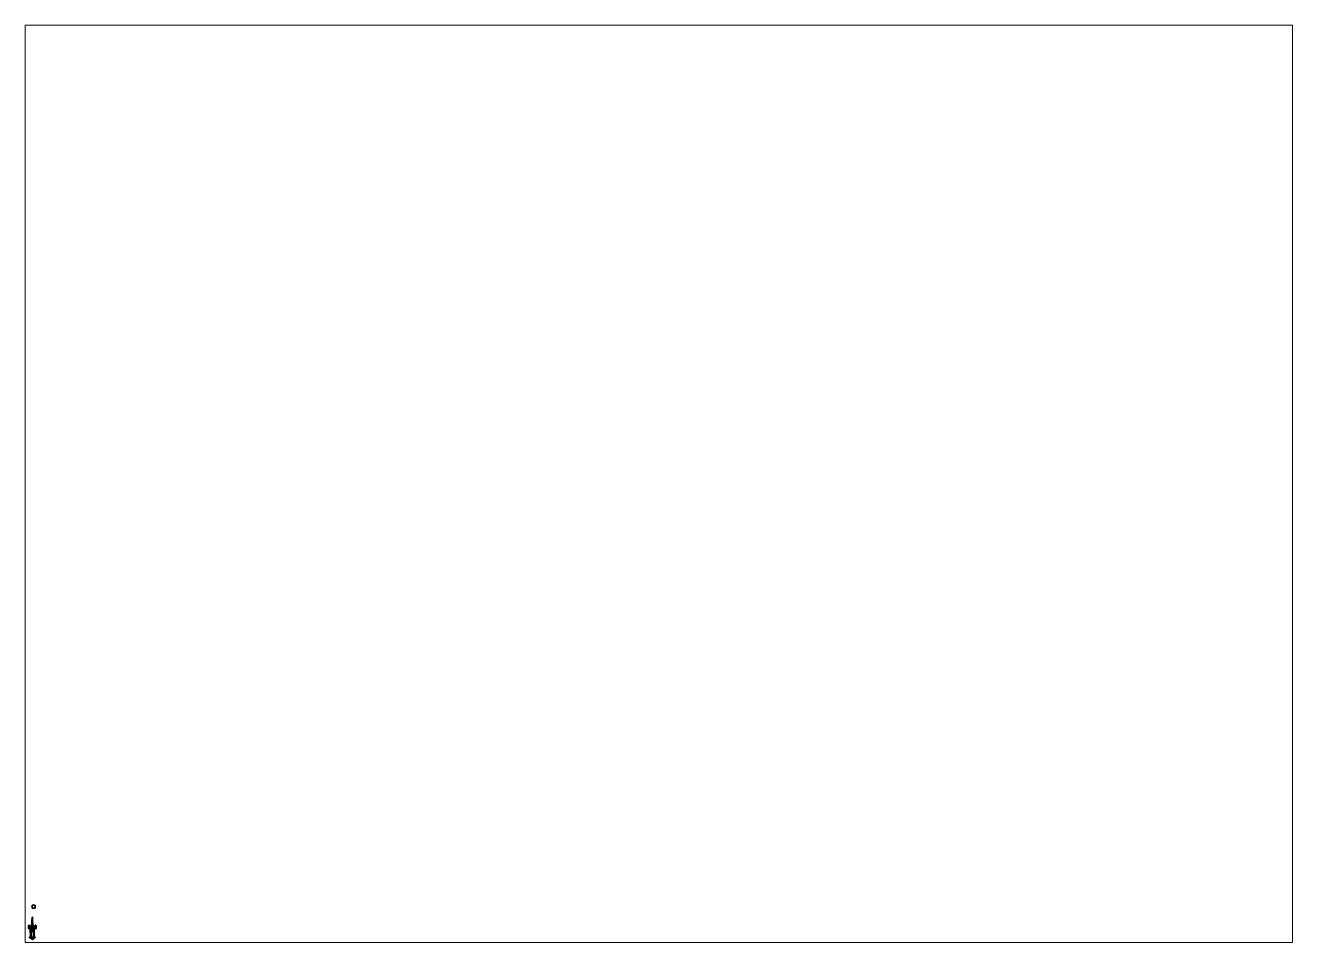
# Paper-space layout 'Layout1' of a CAD drawing. Header units: millimetres. Extents: x 28 to 251, y 20 to 181.
# The model-space entities are those that its viewports show. They can reach past a viewport. Long polylines and large blocks are cut down to what shows.
import ezdxf

# ---------------------------------------------------------------- set-up
doc = ezdxf.new("R2010")
doc.units = ezdxf.units.MM
for name, color, linetype in [('gun', 1, 'Continuous'), ('sleeve', 5, 'Continuous'), ('trail1', 6, 'Continuous'), ('turret', 2, 'Continuous'), ('wheels', 2, 'Continuous')]:
    doc.layers.add(name, color=color, linetype=linetype)

msp = doc.modelspace()

# ---------------------------------------------------------------- linework, layer by layer
for points in [[(1, 7.28, 1), (1, 7.28), (0, 7.28), (0, 7.28, 1)], [(1, 7.28), (1, 6.28), (0, 6.28), (0, 7.28)], [(0, 7.28), (0, 6.28), (0, 6.28, 1), (0, 7.28, 1)], [(0, 7.28, 1), (0, 6.28, 1), (1, 6.28, 1), (1, 7.28, 1)], [(0, 6.28, 1), (0, 6.28), (1, 6.28), (1, 6.28, 1)], [(1, 6.28, 1), (1, 6.28), (1, 7.28), (1, 7.28, 1)], [(-0.71, 0.06, 0.66), (-0.7, 0.08, 0.6), (-0.91, 0.08, 0.6), (-0.91, 0.06, 0.66)], [(-0.7, 0.08, 0.6), (-0.71, 0.06, 0.54), (-0.91, 0.06, 0.54), (-0.91, 0.08, 0.6)], [(-0.74, 0, 0.68), (-0.71, 0.06, 0.66), (-0.91, 0.06, 0.66), (-0.91, 0, 0.68)], [(-0.71, 0.06, 0.54), (-0.74, 0, 0.52), (-0.91, 0, 0.52), (-0.91, 0.06, 0.54)], [(-0.77, -0.06, 0.66), (-0.74, 0, 0.68), (-0.91, 0, 0.68), (-0.91, -0.06, 0.66)], [(-0.74, 0, 0.52), (-0.77, -0.06, 0.54), (-0.91, -0.06, 0.54), (-0.91, 0, 0.52)], [(-0.69, 0.12, 0.74), (-0.79, -0.09, 0.74), (0.79, -0.09, 0.74), (0.69, 0.12, 0.74)], [(-0.69, 0.12, 0.74), (-0.69, 0.12, 0.26), (-0.79, -0.09, 0.26), (-0.79, -0.09, 0.74)], [(0.69, 0.12, 0.26), (0.79, -0.09, 0.26), (-0.79, -0.09, 0.26), (-0.69, 0.12, 0.26)], [(-0.65, 0.12, 0.3), (-0.65, 0.12, 0.69), (-0.75, -0.09, 0.69), (-0.75, -0.09, 0.3)], [(-0.35, -0.39, 0.3), (-0.35, 0.12, 0.3), (-0.65, 0.12, 0.3), (-0.75, -0.09, 0.3)], [(-0.35, 0.12, 0.69), (-0.35, -0.39, 0.69), (-0.75, -0.09, 0.69), (-0.65, 0.12, 0.69)], [(-0.61, 0.23, 0.74), (-0.69, 0.12, 0.74), (0.69, 0.12, 0.74), (0.61, 0.23, 0.74)], [(-0.61, 0.23, 0.74), (-0.61, 0.23, 0.26), (-0.69, 0.12, 0.26), (-0.69, 0.12, 0.74)], [(0.61, 0.23, 0.26), (0.69, 0.12, 0.26), (-0.69, 0.12, 0.26), (-0.61, 0.23, 0.26)], [(-0.35, 0.12, 0.3), (-0.35, 0.12, 0.69), (-0.65, 0.12, 0.69), (-0.65, 0.12, 0.3)], [(-0.33, 0.45, 0.74), (-0.61, 0.23, 0.74), (0.61, 0.23, 0.74), (0.33, 0.45, 0.74)], [(-0.33, 0.45, 0.74), (-0.33, 0.45, 0.26), (-0.61, 0.23, 0.26), (-0.61, 0.23, 0.74)], [(0.33, 0.45, 0.26), (0.61, 0.23, 0.26), (-0.61, 0.23, 0.26), (-0.33, 0.45, 0.26)], [(-0.35, -0.39, 0.3), (-0.35, -0.39, 0.69), (-0.35, 0.12, 0.69), (-0.35, 0.12, 0.3)], [(0.33, 0.45, 0.74), (0.33, 0.45, 0.26), (-0.33, 0.45, 0.26), (-0.33, 0.45, 0.74)], [(0.61, 0.23, 0.74), (0.61, 0.23, 0.26), (0.33, 0.45, 0.26), (0.33, 0.45, 0.74)], [(0.35, 0.12, 0.69), (0.35, 0.12, 0.3), (0.65, 0.12, 0.3), (0.65, 0.12, 0.69)], [(0.35, -0.39, 0.69), (0.35, -0.39, 0.3), (0.35, 0.12, 0.3), (0.35, 0.12, 0.69)], [(0.35, -0.39, 0.69), (0.35, 0.12, 0.69), (0.65, 0.12, 0.69), (0.75, -0.09, 0.69)], [(0.35, 0.12, 0.3), (0.35, -0.39, 0.3), (0.75, -0.09, 0.3), (0.65, 0.12, 0.3)], [(0.69, 0.12, 0.74), (0.69, 0.12, 0.26), (0.61, 0.23, 0.26), (0.61, 0.23, 0.74)], [(0.65, 0.12, 0.69), (0.65, 0.12, 0.3), (0.75, -0.09, 0.3), (0.75, -0.09, 0.69)], [(0.79, -0.09, 0.74), (0.79, -0.09, 0.26), (0.69, 0.12, 0.26), (0.69, 0.12, 0.74)], [(0.71, 0.06, 0.54), (0.7, 0.08, 0.6), (0.91, 0.08, 0.6), (0.91, 0.06, 0.54)], [(0.7, 0.08, 0.6), (0.71, 0.06, 0.66), (0.91, 0.06, 0.66), (0.91, 0.08, 0.6)], [(0.74, 0, 0.52), (0.71, 0.06, 0.54), (0.91, 0.06, 0.54), (0.91, 0, 0.52)], [(0.71, 0.06, 0.66), (0.74, 0, 0.68), (0.91, 0, 0.68), (0.91, 0.06, 0.66)], [(0.77, -0.06, 0.54), (0.74, 0, 0.52), (0.91, 0, 0.52), (0.91, -0.06, 0.54)], [(0.74, 0, 0.68), (0.77, -0.06, 0.66), (0.91, -0.06, 0.66), (0.91, 0, 0.68)], [(-0.78, -0.08, 0.6), (-0.77, -0.06, 0.66), (-0.91, -0.06, 0.66), (-0.91, -0.08, 0.6)], [(-0.77, -0.06, 0.54), (-0.78, -0.08, 0.6), (-0.91, -0.08, 0.6), (-0.91, -0.06, 0.54)], [(-0.79, -0.09, 0.74), (-0.79, -0.17, 0.74), (0.79, -0.17, 0.74), (0.79, -0.09, 0.74)], [(-0.79, -0.09, 0.3), (-0.79, -0.09, 0.26), (-0.79, -0.17, 0.26), (-0.79, -0.17, 0.3)], [(0.79, -0.09, 0.26), (0.79, -0.17, 0.26), (-0.79, -0.17, 0.26), (-0.79, -0.09, 0.26)], [(-0.75, -0.09, 0.3), (-0.75, -0.09, 0.69), (-0.79, -0.09, 0.69), (-0.79, -0.09, 0.3)], [(-0.79, -0.09, 0.74), (-0.79, -0.09, 0.69), (-0.79, -0.17, 0.69), (-0.79, -0.17, 0.74)], [(-0.75, -0.09, 0.3), (-0.79, -0.09, 0.3), (-0.79, -0.17, 0.3), (-0.77, -0.29, 0.3)], [(-0.79, -0.09, 0.69), (-0.75, -0.09, 0.69), (-0.77, -0.29, 0.69), (-0.79, -0.17, 0.69)], [(-0.79, -0.17, 0.74), (-0.77, -0.29, 0.74), (0.77, -0.29, 0.74), (0.79, -0.17, 0.74)], [(-0.79, -0.17, 0.3), (-0.79, -0.17, 0.26), (-0.77, -0.29, 0.26), (-0.77, -0.29, 0.3)], [(0.79, -0.17, 0.26), (0.77, -0.29, 0.26), (-0.77, -0.29, 0.26), (-0.79, -0.17, 0.26)], [(-0.79, -0.17, 0.74), (-0.79, -0.17, 0.69), (-0.77, -0.29, 0.69), (-0.77, -0.29, 0.74)], [(-0.35, -0.39, 0.3), (-0.75, -0.09, 0.3), (-0.77, -0.29, 0.3), (-0.68, -0.39, 0.3)], [(-0.77, -0.29, 0.69), (-0.75, -0.09, 0.69), (-0.35, -0.39, 0.69), (-0.68, -0.39, 0.69)], [(-0.77, -0.29, 0.74), (-0.68, -0.39, 0.74), (0.68, -0.39, 0.74), (0.77, -0.29, 0.74)], [(-0.77, -0.29, 0.3), (-0.77, -0.29, 0.26), (-0.68, -0.39, 0.26), (-0.68, -0.39, 0.3)], [(0.77, -0.29, 0.26), (0.68, -0.39, 0.26), (-0.68, -0.39, 0.26), (-0.77, -0.29, 0.26)], [(-0.77, -0.29, 0.74), (-0.77, -0.29, 0.69), (-0.68, -0.39, 0.69), (-0.68, -0.39, 0.74)], [(-0.35, -0.39, 0.3), (-0.68, -0.39, 0.26), (0.68, -0.39, 0.26), (0.35, -0.39, 0.3)], [(-0.68, -0.39, 0.3), (-0.68, -0.39, 0.26), (-0.35, -0.39, 0.3)], [(-0.68, -0.39, 0.74), (-0.68, -0.39, 0.69), (-0.35, -0.39, 0.69)], [(-0.68, -0.39, 0.74), (-0.35, -0.39, 0.69), (0.35, -0.39, 0.69), (0.68, -0.39, 0.74)], [(-0.54, -0.05, 0.3), (-0.55, -0.07, 0.3), (-0.55, -0.07, 0.69), (-0.54, -0.05, 0.69)], [(-0.55, -0.07, 0.3), (-0.54, -0.09, 0.3), (-0.54, -0.09, 0.69), (-0.55, -0.07, 0.69)], [(-0.52, -0.04, 0.3), (-0.54, -0.05, 0.3), (-0.54, -0.05, 0.69), (-0.52, -0.04, 0.69)], [(-0.54, -0.09, 0.3), (-0.52, -0.1, 0.3), (-0.52, -0.1, 0.69), (-0.54, -0.09, 0.69)], [(-0.5, -0.05, 0.3), (-0.52, -0.04, 0.3), (-0.52, -0.04, 0.69), (-0.5, -0.05, 0.69)], [(-0.52, -0.1, 0.3), (-0.5, -0.09, 0.3), (-0.5, -0.09, 0.69), (-0.52, -0.1, 0.69)], [(-0.49, -0.07, 0.3), (-0.5, -0.05, 0.3), (-0.5, -0.05, 0.69), (-0.49, -0.07, 0.69)], [(-0.5, -0.09, 0.3), (-0.49, -0.07, 0.3), (-0.49, -0.07, 0.69), (-0.5, -0.09, 0.69)], [(-0.35, -0.39, 0.69), (-0.35, -0.39, 0.3), (0.35, -0.39, 0.3), (0.35, -0.39, 0.69)], [(0.35, -0.39, 0.69), (0.75, -0.09, 0.69), (0.77, -0.29, 0.69), (0.68, -0.39, 0.69)], [(0.77, -0.29, 0.3), (0.75, -0.09, 0.3), (0.35, -0.39, 0.3), (0.68, -0.39, 0.3)], [(0.35, -0.39, 0.3), (0.35, -0.39, 0.3), (0.68, -0.39, 0.26), (0.68, -0.39, 0.3)], [(0.35, -0.39, 0.69), (0.35, -0.39, 0.69), (0.68, -0.39, 0.69), (0.68, -0.39, 0.74)], [(0.5, -0.05, 0.3), (0.49, -0.07, 0.3), (0.49, -0.07, 0.69), (0.5, -0.05, 0.69)], [(0.49, -0.07, 0.3), (0.5, -0.09, 0.3), (0.5, -0.09, 0.69), (0.49, -0.07, 0.69)], [(0.52, -0.04, 0.3), (0.5, -0.05, 0.3), (0.5, -0.05, 0.69), (0.52, -0.04, 0.69)], [(0.5, -0.09, 0.3), (0.52, -0.1, 0.3), (0.52, -0.1, 0.69), (0.5, -0.09, 0.69)], [(0.54, -0.05, 0.3), (0.52, -0.04, 0.3), (0.52, -0.04, 0.69), (0.54, -0.05, 0.69)], [(0.52, -0.1, 0.3), (0.54, -0.09, 0.3), (0.54, -0.09, 0.69), (0.52, -0.1, 0.69)], [(0.55, -0.07, 0.3), (0.54, -0.05, 0.3), (0.54, -0.05, 0.69), (0.55, -0.07, 0.69)], [(0.54, -0.09, 0.3), (0.55, -0.07, 0.3), (0.55, -0.07, 0.69), (0.54, -0.09, 0.69)], [(0.68, -0.39, 0.3), (0.68, -0.39, 0.26), (0.77, -0.29, 0.26), (0.77, -0.29, 0.3)], [(0.68, -0.39, 0.74), (0.68, -0.39, 0.69), (0.77, -0.29, 0.69), (0.77, -0.29, 0.74)], [(0.79, -0.09, 0.3), (0.79, -0.09, 0.69), (0.75, -0.09, 0.69), (0.75, -0.09, 0.3)], [(0.75, -0.09, 0.69), (0.79, -0.09, 0.69), (0.79, -0.17, 0.69), (0.77, -0.29, 0.69)], [(0.79, -0.09, 0.3), (0.75, -0.09, 0.3), (0.77, -0.29, 0.3), (0.79, -0.17, 0.3)], [(0.78, -0.08, 0.6), (0.77, -0.06, 0.54), (0.91, -0.06, 0.54), (0.91, -0.08, 0.6)], [(0.77, -0.06, 0.66), (0.78, -0.08, 0.6), (0.91, -0.08, 0.6), (0.91, -0.06, 0.66)], [(0.77, -0.29, 0.3), (0.77, -0.29, 0.26), (0.79, -0.17, 0.26), (0.79, -0.17, 0.3)], [(0.77, -0.29, 0.74), (0.77, -0.29, 0.69), (0.79, -0.17, 0.69), (0.79, -0.17, 0.74)], [(0.79, -0.17, 0.3), (0.79, -0.17, 0.26), (0.79, -0.09, 0.26), (0.79, -0.09, 0.3)], [(0.79, -0.17, 0.74), (0.79, -0.17, 0.69), (0.79, -0.09, 0.69), (0.79, -0.09, 0.74)]]:
    msp.add_3dface(points)
at = {"layer": 'gun'}
for points in [[(-0.09, 1.07, 1.54), (-0.13, 1.07, 1.45), (-0.17, 0.07, 1.45), (-0.12, 0.07, 1.57)], [(-0.13, 1.07, 1.45), (-0.09, 1.07, 1.36), (-0.12, 0.07, 1.33), (-0.17, 0.07, 1.45)], [(-0.12, 0.07, 1.57), (-0.17, 0.07, 1.45), (-0.17, -0.58, 1.45), (-0.12, -0.58, 1.57)], [(-0.17, 0.07, 1.45), (-0.12, 0.07, 1.33), (-0.12, -0.58, 1.33), (-0.17, -0.58, 1.45)], [(-0.09, 1.89, 1.54), (-0.13, 1.89, 1.45), (-0.13, 1.8, 1.45), (-0.09, 1.8, 1.54)], [(-0.13, 1.89, 1.45), (-0.09, 1.89, 1.36), (-0.09, 1.8, 1.36), (-0.13, 1.8, 1.45)], [(-0.08, 1.89, 1.53), (-0.11, 1.89, 1.45), (-0.13, 1.89, 1.45), (-0.09, 1.89, 1.54)], [(-0.11, 1.89, 1.45), (-0.08, 1.89, 1.37), (-0.09, 1.89, 1.36), (-0.13, 1.89, 1.45)], [(-0.08, 1.8, 1.53), (-0.12, 1.8, 1.45), (-0.13, 1.07, 1.45), (-0.09, 1.07, 1.54)], [(-0.12, 1.8, 1.45), (-0.08, 1.8, 1.37), (-0.09, 1.07, 1.36), (-0.13, 1.07, 1.45)], [(-0.09, 1.8, 1.54), (-0.13, 1.8, 1.45), (-0.12, 1.8, 1.45), (-0.08, 1.8, 1.53)], [(-0.13, 1.8, 1.45), (-0.09, 1.8, 1.36), (-0.08, 1.8, 1.37), (-0.12, 1.8, 1.45)], [(0, 1.07, 1.58), (-0.09, 1.07, 1.54), (-0.12, 0.07, 1.57), (0, 0.07, 1.62)], [(-0.09, 1.07, 1.36), (0, 1.07, 1.32), (0, 0.07, 1.28), (-0.12, 0.07, 1.33)], [(0, 0.07, 1.62), (-0.12, 0.07, 1.57), (-0.12, -0.58, 1.57), (0, -0.58, 1.62)], [(-0.12, 0.07, 1.33), (0, 0.07, 1.28), (0, -0.58, 1.28), (-0.12, -0.58, 1.33)], [(-0.07, 3.28, 1.52), (-0.1, 3.28, 1.45), (-0.11, 1.89, 1.45), (-0.08, 1.89, 1.53)], [(-0.1, 3.28, 1.45), (-0.07, 3.28, 1.38), (-0.08, 1.89, 1.37), (-0.11, 1.89, 1.45)], [(0.07, 3.28, 1.52), (-0.1, 3.28, 1.45), (-0.07, 3.28, 1.52), (0, 3.28, 1.55)], [(0.1, 3.28, 1.45), (-0.07, 3.28, 1.38), (-0.1, 3.28, 1.45), (0.07, 3.28, 1.52)], [(0, 1.89, 1.58), (-0.09, 1.89, 1.54), (-0.09, 1.8, 1.54), (0, 1.8, 1.58)], [(-0.09, 1.89, 1.36), (0, 1.89, 1.32), (0, 1.8, 1.32), (-0.09, 1.8, 1.36)], [(0, 1.89, 1.56), (-0.08, 1.89, 1.53), (-0.09, 1.89, 1.54), (0, 1.89, 1.58)], [(-0.08, 1.89, 1.37), (0, 1.89, 1.34), (0, 1.89, 1.32), (-0.09, 1.89, 1.36)], [(0, 1.8, 1.57), (-0.08, 1.8, 1.53), (-0.09, 1.07, 1.54), (0, 1.07, 1.58)], [(-0.08, 1.8, 1.37), (0, 1.8, 1.33), (0, 1.07, 1.32), (-0.09, 1.07, 1.36)], [(0, 1.8, 1.58), (-0.09, 1.8, 1.54), (-0.08, 1.8, 1.53), (0, 1.8, 1.57)], [(-0.09, 1.8, 1.36), (0, 1.8, 1.32), (0, 1.8, 1.33), (-0.08, 1.8, 1.37)], [(0, 3.28, 1.55), (-0.07, 3.28, 1.52), (-0.08, 1.89, 1.53), (0, 1.89, 1.56)], [(-0.07, 3.28, 1.38), (0, 3.28, 1.35), (0, 1.89, 1.34), (-0.08, 1.89, 1.37)], [(0.07, 3.28, 1.38), (0, 3.28, 1.35), (-0.07, 3.28, 1.38), (0.1, 3.28, 1.45)], [(0.07, 3.28, 1.52), (0, 3.28, 1.55), (0, 1.89, 1.56), (0.08, 1.89, 1.53)], [(0, 3.28, 1.35), (0.07, 3.28, 1.38), (0.08, 1.89, 1.37), (0, 1.89, 1.34)], [(0.09, 1.89, 1.54), (0, 1.89, 1.58), (0, 1.8, 1.58), (0.09, 1.8, 1.54)], [(0, 1.89, 1.32), (0.09, 1.89, 1.36), (0.09, 1.8, 1.36), (0, 1.8, 1.32)], [(0, 1.89, 1.34), (0.08, 1.89, 1.37), (0.09, 1.89, 1.36), (0, 1.89, 1.32)], [(0.08, 1.89, 1.53), (0, 1.89, 1.56), (0, 1.89, 1.58), (0.09, 1.89, 1.54)], [(0.08, 1.8, 1.53), (0, 1.8, 1.57), (0, 1.07, 1.58), (0.09, 1.07, 1.54)], [(0, 1.8, 1.33), (0.08, 1.8, 1.37), (0.09, 1.07, 1.36), (0, 1.07, 1.32)], [(0, 1.8, 1.32), (0.09, 1.8, 1.36), (0.08, 1.8, 1.37), (0, 1.8, 1.33)], [(0.09, 1.8, 1.54), (0, 1.8, 1.58), (0, 1.8, 1.57), (0.08, 1.8, 1.53)], [(0.09, 1.07, 1.54), (0, 1.07, 1.58), (0, 0.07, 1.62), (0.12, 0.07, 1.57)], [(0, 1.07, 1.32), (0.09, 1.07, 1.36), (0.12, 0.07, 1.33), (0, 0.07, 1.28)], [(0.12, 0.07, 1.57), (0, 0.07, 1.62), (0, -0.58, 1.62), (0.12, -0.58, 1.57)], [(0, 0.07, 1.28), (0.12, 0.07, 1.33), (0.12, -0.58, 1.33), (0, -0.58, 1.28)], [(0.1, 3.28, 1.45), (0.07, 3.28, 1.52), (0.08, 1.89, 1.53), (0.11, 1.89, 1.45)], [(0.07, 3.28, 1.38), (0.1, 3.28, 1.45), (0.11, 1.89, 1.45), (0.08, 1.89, 1.37)], [(0.08, 1.89, 1.37), (0.11, 1.89, 1.45), (0.13, 1.89, 1.45), (0.09, 1.89, 1.36)], [(0.11, 1.89, 1.45), (0.08, 1.89, 1.53), (0.09, 1.89, 1.54), (0.13, 1.89, 1.45)], [(0.12, 1.8, 1.45), (0.08, 1.8, 1.53), (0.09, 1.07, 1.54), (0.13, 1.07, 1.45)], [(0.08, 1.8, 1.37), (0.12, 1.8, 1.45), (0.13, 1.07, 1.45), (0.09, 1.07, 1.36)], [(0.09, 1.8, 1.36), (0.13, 1.8, 1.45), (0.12, 1.8, 1.45), (0.08, 1.8, 1.37)], [(0.13, 1.8, 1.45), (0.09, 1.8, 1.54), (0.08, 1.8, 1.53), (0.12, 1.8, 1.45)], [(0.13, 1.89, 1.45), (0.09, 1.89, 1.54), (0.09, 1.8, 1.54), (0.13, 1.8, 1.45)], [(0.09, 1.89, 1.36), (0.13, 1.89, 1.45), (0.13, 1.8, 1.45), (0.09, 1.8, 1.36)], [(0.13, 1.07, 1.45), (0.09, 1.07, 1.54), (0.12, 0.07, 1.57), (0.17, 0.07, 1.45)], [(0.09, 1.07, 1.36), (0.13, 1.07, 1.45), (0.17, 0.07, 1.45), (0.12, 0.07, 1.33)], [(0.17, 0.07, 1.45), (0.12, 0.07, 1.57), (0.12, -0.58, 1.57), (0.17, -0.58, 1.45)], [(0.12, 0.07, 1.33), (0.17, 0.07, 1.45), (0.17, -0.58, 1.45), (0.12, -0.58, 1.33)], [(-0.13, -0.9, 1.58), (-0.19, -0.9, 1.45), (-0.24, -0.9, 1.58)], [(-0.24, -0.9, 1.32), (-0.24, -0.95, 1.32), (-0.24, -0.95, 1.58), (-0.24, -0.9, 1.58)], [(-0.13, -0.9, 1.32), (-0.13, -0.95, 1.32), (-0.24, -0.95, 1.32), (-0.24, -0.9, 1.32)], [(-0.24, -0.9, 1.58), (-0.24, -0.95, 1.58), (-0.13, -0.95, 1.58), (-0.13, -0.9, 1.58)], [(-0.19, -0.9, 1.45), (-0.13, -0.9, 1.32), (-0.24, -0.9, 1.32)], [(-0.24, -0.9, 1.58), (-0.19, -0.9, 1.45), (-0.24, -0.9, 1.32)], [(-0.24, -0.95, 1.4), (-0.24, -1.01, 1.4), (-0.24, -1.01, 1.5), (-0.24, -0.95, 1.5)], [(-0.06, -0.95, 1.4), (-0.06, -1.01, 1.4), (-0.24, -1.01, 1.4), (-0.24, -0.95, 1.4)], [(-0.24, -0.95, 1.5), (-0.24, -1.01, 1.5), (-0.06, -1.01, 1.5), (-0.06, -0.95, 1.5)], [(-0.24, -0.95, 1.58), (-0.24, -0.95, 1.5), (-0.17, -0.95, 1.5), (-0.13, -0.95, 1.58)], [(-0.13, -0.95, 1.32), (-0.17, -0.95, 1.4), (-0.24, -0.95, 1.4), (-0.24, -0.95, 1.32)], [(-0.24, -1.01, 1.5), (-0.24, -1.01, 1.4), (-0.11, -1.01, 1.45), (-0.09, -1.01, 1.5)], [(-0.11, -1.01, 1.45), (-0.24, -1.01, 1.4), (-0.06, -1.01, 1.4), (-0.11, -1.01, 1.45)], [(-0.22, -0.91, 1.31), (-0.21, -0.91, 1.31), (-0.2, -0.91, 1.31), (-0.23, -0.93, 1.31)], [(-0.22, -0.91, 1.31), (-0.23, -0.93, 1.31), (-0.23, -0.93, 1.32), (-0.22, -0.91, 1.32)], [(-0.22, -0.91, 1.58), (-0.23, -0.93, 1.58), (-0.23, -0.93, 1.59), (-0.22, -0.91, 1.59)], [(-0.21, -0.91, 1.59), (-0.22, -0.91, 1.59), (-0.23, -0.93, 1.59), (-0.2, -0.91, 1.59)], [(-0.2, -0.91, 1.59), (-0.23, -0.93, 1.59), (-0.22, -0.94, 1.59), (-0.19, -0.93, 1.59)], [(-0.23, -0.93, 1.31), (-0.2, -0.91, 1.31), (-0.19, -0.93, 1.31), (-0.22, -0.94, 1.31)], [(-0.23, -0.93, 1.31), (-0.22, -0.94, 1.31), (-0.22, -0.94, 1.32), (-0.23, -0.93, 1.32)], [(-0.23, -0.93, 1.58), (-0.22, -0.94, 1.58), (-0.22, -0.94, 1.59), (-0.23, -0.93, 1.59)], [(-0.21, -0.91, 1.31), (-0.22, -0.91, 1.31), (-0.22, -0.91, 1.32), (-0.21, -0.91, 1.32)], [(-0.21, -0.91, 1.58), (-0.22, -0.91, 1.58), (-0.22, -0.91, 1.59), (-0.21, -0.91, 1.59)], [(-0.22, -0.94, 1.31), (-0.19, -0.93, 1.31), (-0.2, -0.94, 1.31), (-0.21, -0.95, 1.31)], [(-0.19, -0.93, 1.59), (-0.22, -0.94, 1.59), (-0.21, -0.95, 1.59), (-0.2, -0.94, 1.59)], [(-0.22, -0.94, 1.31), (-0.21, -0.95, 1.31), (-0.21, -0.95, 1.32), (-0.22, -0.94, 1.32)], [(-0.22, -0.94, 1.58), (-0.21, -0.95, 1.58), (-0.21, -0.95, 1.59), (-0.22, -0.94, 1.59)], [(-0.2, -0.91, 1.31), (-0.21, -0.91, 1.31), (-0.21, -0.91, 1.32), (-0.2, -0.91, 1.32)], [(-0.2, -0.91, 1.58), (-0.21, -0.91, 1.58), (-0.21, -0.91, 1.59), (-0.2, -0.91, 1.59)], [(-0.21, -0.95, 1.31), (-0.2, -0.94, 1.31), (-0.2, -0.94, 1.32), (-0.21, -0.95, 1.32)], [(-0.21, -0.95, 1.58), (-0.2, -0.94, 1.58), (-0.2, -0.94, 1.59), (-0.21, -0.95, 1.59)], [(-0.19, -0.93, 1.31), (-0.2, -0.91, 1.31), (-0.2, -0.91, 1.32), (-0.19, -0.93, 1.32)], [(-0.19, -0.93, 1.58), (-0.2, -0.91, 1.58), (-0.2, -0.91, 1.59), (-0.19, -0.93, 1.59)], [(-0.2, -0.94, 1.31), (-0.19, -0.93, 1.31), (-0.19, -0.93, 1.32), (-0.2, -0.94, 1.32)], [(-0.2, -0.94, 1.58), (-0.19, -0.93, 1.58), (-0.19, -0.93, 1.59), (-0.2, -0.94, 1.59)], [(-0.13, -0.67, 1.58), (-0.19, -0.67, 1.45), (-0.19, -0.9, 1.45), (-0.13, -0.9, 1.58)], [(-0.19, -0.67, 1.45), (-0.13, -0.67, 1.32), (-0.13, -0.9, 1.32), (-0.19, -0.9, 1.45)], [(-0.13, -0.67, 1.58), (-0.18, -0.67, 1.45), (-0.19, -0.67, 1.45), (-0.13, -0.67, 1.58)], [(-0.18, -0.67, 1.45), (-0.13, -0.67, 1.32), (-0.13, -0.67, 1.32), (-0.19, -0.67, 1.45)], [(-0.13, -0.58, 1.58), (-0.18, -0.58, 1.45), (-0.18, -0.67, 1.45), (-0.13, -0.67, 1.58)], [(-0.18, -0.58, 1.45), (-0.13, -0.58, 1.32), (-0.13, -0.67, 1.32), (-0.18, -0.67, 1.45)], [(-0.12, -0.58, 1.57), (-0.17, -0.58, 1.45), (-0.18, -0.58, 1.45), (-0.13, -0.58, 1.58)], [(-0.17, -0.58, 1.45), (-0.12, -0.58, 1.33), (-0.13, -0.58, 1.32), (-0.18, -0.58, 1.45)], [(-0.13, -0.95, 1.58), (-0.17, -0.95, 1.5), (-0.06, -0.95, 1.5), (-0.06, -0.95, 1.51)], [(-0.17, -0.95, 1.4), (-0.13, -0.95, 1.32), (-0.06, -0.95, 1.39), (-0.06, -0.95, 1.4)], [(0, -0.58, 1.63), (-0.13, -0.58, 1.58), (-0.13, -0.67, 1.58), (0, -0.67, 1.63)], [(-0.13, -0.58, 1.32), (0, -0.58, 1.27), (0, -0.67, 1.27), (-0.13, -0.67, 1.32)], [(0, -0.58, 1.62), (-0.12, -0.58, 1.57), (-0.13, -0.58, 1.58), (0, -0.58, 1.63)], [(-0.12, -0.58, 1.33), (0, -0.58, 1.28), (0, -0.58, 1.27), (-0.13, -0.58, 1.32)], [(0, -0.67, 1.64), (-0.13, -0.67, 1.58), (-0.13, -0.95, 1.58), (0, -0.95, 1.64)], [(-0.13, -0.67, 1.32), (0, -0.67, 1.26), (0, -0.95, 1.26), (-0.13, -0.95, 1.32)], [(0, -0.67, 1.63), (-0.13, -0.67, 1.58), (-0.13, -0.67, 1.58), (0, -0.67, 1.64)], [(-0.13, -0.67, 1.32), (0, -0.67, 1.27), (0, -0.67, 1.26), (-0.13, -0.67, 1.32)], [(0, -0.95, 1.64), (-0.13, -0.95, 1.58), (-0.06, -0.95, 1.51), (0, -0.95, 1.53)], [(-0.13, -0.95, 1.32), (0, -0.95, 1.26), (0, -0.95, 1.37), (-0.06, -0.95, 1.39)], [(-0.08, -1.01, 1.53), (-0.11, -1.01, 1.45), (-0.11, -1.08, 1.45), (-0.08, -1.08, 1.53)], [(-0.11, -1.01, 1.45), (-0.08, -1.01, 1.37), (-0.08, -1.08, 1.37), (-0.11, -1.08, 1.45)], [(-0.06, -1.01, 1.51), (-0.08, -1.01, 1.45), (-0.11, -1.01, 1.45), (-0.08, -1.01, 1.53)], [(-0.08, -1.01, 1.45), (-0.06, -1.01, 1.39), (-0.08, -1.01, 1.37), (-0.11, -1.01, 1.45)], [(-0.08, -1.08, 1.53), (-0.11, -1.08, 1.45), (-0.06, -1.08, 1.45), (-0.04, -1.08, 1.49)], [(-0.11, -1.08, 1.45), (-0.08, -1.08, 1.37), (-0.04, -1.08, 1.41), (-0.06, -1.08, 1.45)], [(0, -1.01, 1.56), (-0.08, -1.01, 1.53), (-0.08, -1.08, 1.53), (0, -1.08, 1.56)], [(-0.08, -1.01, 1.37), (0, -1.01, 1.34), (0, -1.08, 1.34), (-0.08, -1.08, 1.37)], [(0, -1.01, 1.53), (-0.06, -1.01, 1.51), (-0.08, -1.01, 1.53), (0, -1.01, 1.56)], [(-0.06, -1.01, 1.39), (0, -1.01, 1.37), (0, -1.01, 1.34), (-0.08, -1.01, 1.37)], [(0, -1.08, 1.56), (-0.08, -1.08, 1.53), (-0.04, -1.08, 1.49), (0, -1.08, 1.51)], [(-0.08, -1.08, 1.37), (0, -1.08, 1.34), (0, -1.08, 1.39), (-0.04, -1.08, 1.41)], [(0, -0.95, 1.53), (-0.06, -0.95, 1.51), (-0.06, -1.01, 1.51), (0, -1.01, 1.53)], [(-0.06, -0.95, 1.51), (-0.06, -0.95, 1.5), (-0.06, -1.01, 1.5), (-0.06, -1.01, 1.51)], [(-0.06, -0.95, 1.4), (-0.06, -0.95, 1.39), (-0.06, -1.01, 1.39), (-0.06, -1.01, 1.4)], [(-0.06, -0.95, 1.39), (0, -0.95, 1.37), (0, -1.01, 1.37), (-0.06, -1.01, 1.39)], [(-0.04, -1.08, 1.49), (-0.06, -1.08, 1.45), (-0.06, -1.18, 1.45), (-0.04, -1.18, 1.49)], [(-0.06, -1.08, 1.45), (-0.04, -1.08, 1.41), (-0.04, -1.18, 1.41), (-0.06, -1.18, 1.45)], [(-0.04, -1.18, 1.41), (0.06, -1.18, 1.45), (0.04, -1.18, 1.49), (-0.06, -1.18, 1.45)], [(-0.06, -1.18, 1.45), (0.04, -1.18, 1.49), (0, -1.18, 1.51), (-0.04, -1.18, 1.49)], [(0, -1.08, 1.51), (-0.04, -1.08, 1.49), (-0.04, -1.18, 1.49), (0, -1.18, 1.51)], [(-0.04, -1.08, 1.41), (0, -1.08, 1.39), (0, -1.18, 1.39), (-0.04, -1.18, 1.41)], [(0, -1.18, 1.39), (0.04, -1.18, 1.41), (0.06, -1.18, 1.45), (-0.04, -1.18, 1.41)], [(0.13, -0.58, 1.58), (0, -0.58, 1.63), (0, -0.67, 1.63), (0.13, -0.67, 1.58)], [(0, -0.58, 1.27), (0.13, -0.58, 1.32), (0.13, -0.67, 1.32), (0, -0.67, 1.27)], [(0, -0.58, 1.28), (0.12, -0.58, 1.33), (0.13, -0.58, 1.32), (0, -0.58, 1.27)], [(0.12, -0.58, 1.57), (0, -0.58, 1.62), (0, -0.58, 1.63), (0.13, -0.58, 1.58)], [(0.13, -0.67, 1.58), (0, -0.67, 1.64), (0, -0.95, 1.64), (0.13, -0.95, 1.58)], [(0, -0.67, 1.26), (0.13, -0.67, 1.32), (0.13, -0.95, 1.32), (0, -0.95, 1.26)], [(0, -0.67, 1.27), (0.13, -0.67, 1.32), (0.13, -0.67, 1.32), (0, -0.67, 1.26)], [(0.13, -0.67, 1.58), (0, -0.67, 1.63), (0, -0.67, 1.64), (0.13, -0.67, 1.58)], [(0.06, -0.95, 1.51), (0, -0.95, 1.53), (0, -1.01, 1.53), (0.06, -1.01, 1.51)], [(0, -0.95, 1.37), (0.06, -0.95, 1.39), (0.06, -1.01, 1.39), (0, -1.01, 1.37)], [(0, -0.95, 1.26), (0.13, -0.95, 1.32), (0.06, -0.95, 1.39), (0, -0.95, 1.37)], [(0.13, -0.95, 1.58), (0, -0.95, 1.64), (0, -0.95, 1.53), (0.06, -0.95, 1.51)], [(0.08, -1.01, 1.53), (0, -1.01, 1.56), (0, -1.08, 1.56), (0.08, -1.08, 1.53)], [(0, -1.01, 1.34), (0.08, -1.01, 1.37), (0.08, -1.08, 1.37), (0, -1.08, 1.34)], [(0, -1.01, 1.37), (0.06, -1.01, 1.39), (0.08, -1.01, 1.37), (0, -1.01, 1.34)], [(0.06, -1.01, 1.51), (0, -1.01, 1.53), (0, -1.01, 1.56), (0.08, -1.01, 1.53)], [(0.04, -1.08, 1.49), (0, -1.08, 1.51), (0, -1.18, 1.51), (0.04, -1.18, 1.49)], [(0, -1.08, 1.39), (0.04, -1.08, 1.41), (0.04, -1.18, 1.41), (0, -1.18, 1.39)], [(0, -1.08, 1.34), (0.08, -1.08, 1.37), (0.04, -1.08, 1.41), (0, -1.08, 1.39)], [(0.08, -1.08, 1.53), (0, -1.08, 1.56), (0, -1.08, 1.51), (0.04, -1.08, 1.49)], [(0.06, -1.08, 1.45), (0.04, -1.08, 1.49), (0.04, -1.18, 1.49), (0.06, -1.18, 1.45)], [(0.04, -1.08, 1.41), (0.06, -1.08, 1.45), (0.06, -1.18, 1.45), (0.04, -1.18, 1.41)], [(0.08, -1.08, 1.37), (0.11, -1.08, 1.45), (0.06, -1.08, 1.45), (0.04, -1.08, 1.41)], [(0.11, -1.08, 1.45), (0.08, -1.08, 1.53), (0.04, -1.08, 1.49), (0.06, -1.08, 1.45)], [(0.08, -0.95, 1.45), (0.06, -0.95, 1.51), (0.06, -1.01, 1.51), (0.08, -1.01, 1.45)], [(0.06, -0.95, 1.39), (0.08, -0.95, 1.45), (0.08, -1.01, 1.45), (0.06, -1.01, 1.39)], [(0.13, -0.95, 1.32), (0.19, -0.95, 1.45), (0.08, -0.95, 1.45), (0.06, -0.95, 1.39)], [(0.19, -0.95, 1.45), (0.13, -0.95, 1.58), (0.06, -0.95, 1.51), (0.08, -0.95, 1.45)], [(0.06, -1.01, 1.39), (0.08, -1.01, 1.45), (0.11, -1.01, 1.45), (0.08, -1.01, 1.37)], [(0.08, -1.01, 1.45), (0.06, -1.01, 1.51), (0.08, -1.01, 1.53), (0.11, -1.01, 1.45)], [(0.11, -1.01, 1.45), (0.08, -1.01, 1.53), (0.08, -1.08, 1.53), (0.11, -1.08, 1.45)], [(0.08, -1.01, 1.37), (0.11, -1.01, 1.45), (0.11, -1.08, 1.45), (0.08, -1.08, 1.37)], [(0.12, -0.58, 1.33), (0.17, -0.58, 1.45), (0.18, -0.58, 1.45), (0.13, -0.58, 1.32)], [(0.17, -0.58, 1.45), (0.12, -0.58, 1.57), (0.13, -0.58, 1.58), (0.18, -0.58, 1.45)], [(0.18, -0.58, 1.45), (0.13, -0.58, 1.58), (0.13, -0.67, 1.58), (0.18, -0.67, 1.45)], [(0.13, -0.58, 1.32), (0.18, -0.58, 1.45), (0.18, -0.67, 1.45), (0.13, -0.67, 1.32)], [(0.19, -0.67, 1.45), (0.13, -0.67, 1.58), (0.13, -0.95, 1.58), (0.19, -0.95, 1.45)], [(0.13, -0.67, 1.32), (0.19, -0.67, 1.45), (0.19, -0.95, 1.45), (0.13, -0.95, 1.32)], [(0.13, -0.67, 1.32), (0.18, -0.67, 1.45), (0.19, -0.67, 1.45), (0.13, -0.67, 1.32)], [(0.18, -0.67, 1.45), (0.13, -0.67, 1.58), (0.13, -0.67, 1.58), (0.19, -0.67, 1.45)]]:
    msp.add_3dface(points, dxfattribs=at)
at = {"layer": 'sleeve'}
for points in [[(0.03, 1.34, 1.23), (-0.03, 1.34, 1.23), (-0.19, 1.29, 1.26), (0.19, 1.29, 1.26)], [(-0.03, 1.34, 1.23), (-0.06, 1.34, 1.18), (-0.19, 1.29, 1.26)], [(-0.05, 1.34, 1.04), (-0.19, 1.29, 1.11), (-0.19, 1.29, 1.26), (-0.06, 1.34, 1.18)], [(-0.05, 1.34, 1.04), (-0.03, 1.34, 1), (-0.04, 1.29, 0.97), (-0.19, 1.29, 1.11)], [(-0.19, 1.29, 1.11), (-0.19, -1.59, 1.11), (-0.19, -1.76, 1.26), (-0.19, 1.29, 1.26)], [(-0.19, 1.29, 1.26), (-0.16, -0.42, 1.26), (0.16, -0.42, 1.26), (0.19, 1.29, 1.26)], [(-0.04, 1.29, 0.97), (-0.04, -1.33, 0.97), (-0.19, -1.59, 1.11), (-0.19, 1.29, 1.11)], [(-0.19, 1.29, 1.26), (-0.19, -1.76, 1.26), (-0.16, -1.76, 1.26), (-0.16, -0.42, 1.26)], [(-0.11, 1.06, 1.34), (-0.15, 1.06, 1.45), (-0.13, 1.07, 1.45), (-0.09, 1.07, 1.36)], [(-0.15, 1.06, 1.45), (-0.11, 1.06, 1.56), (-0.09, 1.07, 1.54), (-0.13, 1.07, 1.45)], [(-0.11, 1.06, 1.56), (-0.15, 1.06, 1.45), (-0.15, 0.8, 1.45), (-0.11, 0.8, 1.56)], [(-0.15, 1.06, 1.45), (-0.11, 1.06, 1.34), (-0.11, 0.8, 1.34), (-0.15, 0.8, 1.45)], [(-0.11, 0.8, 1.56), (-0.15, 0.8, 1.45), (-0.14, 0.8, 1.45), (-0.1, 0.8, 1.55)], [(-0.15, 0.8, 1.45), (-0.11, 0.8, 1.34), (-0.1, 0.8, 1.35), (-0.14, 0.8, 1.45)], [(0, 1.06, 1.3), (-0.11, 1.06, 1.34), (-0.09, 1.07, 1.36), (0, 1.07, 1.32)], [(-0.11, 1.06, 1.56), (0, 1.06, 1.6), (0, 1.07, 1.58), (-0.09, 1.07, 1.54)], [(0, 1.06, 1.6), (-0.11, 1.06, 1.56), (-0.11, 0.8, 1.56), (0, 0.8, 1.6)], [(-0.11, 1.06, 1.34), (-0.11, 1.06, 1.26), (-0.11, 0.8, 1.26), (-0.11, 0.8, 1.34)], [(0, 1.06, 1.3), (-0.11, 1.06, 1.26), (-0.11, 1.06, 1.26), (-0.11, 1.06, 1.34)], [(0.11, 1.06, 1.26), (-0.11, 1.06, 1.26), (-0.11, 1.06, 1.26), (0, 1.06, 1.3)], [(0, 0.8, 1.6), (-0.11, 0.8, 1.56), (-0.1, 0.8, 1.55), (0, 0.8, 1.59)], [(-0.11, 0.8, 1.34), (0, 0.8, 1.3), (0, 0.8, 1.31), (-0.1, 0.8, 1.35)], [(-0.11, 0.8, 1.34), (-0.11, 0.8, 1.26), (-0.11, 0.8, 1.26), (0, 0.8, 1.3)], [(0, 0.8, 1.3), (-0.11, 0.8, 1.26), (-0.11, 0.8, 1.26), (0.11, 0.8, 1.26)], [(-0.03, 1.36, 1.23), (-0.06, 1.36, 1.18), (-0.06, 1.34, 1.18), (-0.03, 1.34, 1.23)], [(-0.06, 1.36, 1.18), (-0.03, 1.36, 1.13), (-0.03, 1.34, 1.13), (-0.06, 1.34, 1.18)], [(-0.06, 1.36, 1.18), (0.06, 1.36, 1.18), (0.03, 1.36, 1.13), (-0.03, 1.36, 1.13)], [(-0.03, 1.36, 1.23), (0.03, 1.36, 1.23), (0.06, 1.36, 1.18), (-0.06, 1.36, 1.18)], [(-0.03, 1.34, 1.08), (-0.05, 1.34, 1.04), (-0.06, 1.34, 1.18), (-0.03, 1.34, 1.13)], [(-0.03, 1.36, 1.08), (-0.05, 1.36, 1.04), (-0.05, 1.34, 1.04), (-0.03, 1.34, 1.08)], [(-0.05, 1.36, 1.04), (-0.03, 1.36, 1), (-0.03, 1.34, 1), (-0.05, 1.34, 1.04)], [(-0.05, 1.36, 1.04), (0.05, 1.36, 1.04), (0.02, 1.36, 1), (-0.03, 1.36, 1)], [(-0.03, 1.36, 1.08), (0.02, 1.36, 1.08), (0.05, 1.36, 1.04), (-0.05, 1.36, 1.04)], [(-0.03, 1.34, 1), (0.02, 1.34, 1), (0.04, 1.29, 0.97), (-0.04, 1.29, 0.97)], [(0.04, 1.29, 0.97), (0.04, 0.19, 0.97), (-0.04, 0.19, 0.97), (-0.04, 1.29, 0.97)], [(0.04, 0.19, 0.97), (0.04, 0.17, 0.95), (-0.04, 0.17, 0.95), (-0.04, 0.19, 0.97)], [(-0.04, 0.17, 0.95), (-0.04, -0.4, 0.83), (-0.04, -0.5, 0.9), (-0.04, 0.19, 0.97)], [(-0.04, 0.19, 0.97), (-0.04, -0.5, 0.9), (-0.04, -0.3, 0.97)], [(0.04, 0.17, 0.95), (0.04, 0, 0.83), (-0.04, 0, 0.83), (-0.04, 0.17, 0.95)], [(-0.04, 0, 0.83), (-0.04, -0.2, 0.79), (-0.04, -0.4, 0.83), (-0.04, 0.17, 0.95)], [(0.04, 0, 0.83), (0.04, -0.2, 0.79), (-0.04, -0.2, 0.79), (-0.04, 0, 0.83)], [(-0.03, 1.36, 1), (0.02, 1.36, 1), (0.02, 1.34, 1), (-0.03, 1.34, 1)], [(0.03, 1.36, 1.23), (-0.03, 1.36, 1.23), (-0.03, 1.34, 1.23), (0.03, 1.34, 1.23)], [(-0.03, 1.36, 1.13), (0.03, 1.36, 1.13), (0.03, 1.34, 1.13), (-0.03, 1.34, 1.13)], [(0.02, 1.34, 1.08), (-0.03, 1.34, 1.08), (-0.03, 1.34, 1.13), (0.03, 1.34, 1.13)], [(0.02, 1.36, 1.08), (-0.03, 1.36, 1.08), (-0.03, 1.34, 1.08), (0.02, 1.34, 1.08)], [(0.11, 1.06, 1.34), (0, 1.06, 1.3), (0, 1.07, 1.32), (0.09, 1.07, 1.36)], [(0, 1.06, 1.6), (0.11, 1.06, 1.56), (0.09, 1.07, 1.54), (0, 1.07, 1.58)], [(0.11, 1.06, 1.56), (0, 1.06, 1.6), (0, 0.8, 1.6), (0.11, 0.8, 1.56)], [(0.11, 1.06, 1.26), (0, 1.06, 1.3), (0, 1.06, 1.3), (0.11, 1.06, 1.34)], [(0.11, 0.8, 1.56), (0, 0.8, 1.6), (0, 0.8, 1.59), (0.1, 0.8, 1.55)], [(0, 0.8, 1.3), (0.11, 0.8, 1.34), (0.1, 0.8, 1.35), (0, 0.8, 1.31)], [(0.11, 0.8, 1.34), (0, 0.8, 1.3), (0, 0.8, 1.3), (0.11, 0.8, 1.26)], [(0.02, 1.36, 1), (0.05, 1.36, 1.04), (0.05, 1.34, 1.04), (0.02, 1.34, 1)], [(0.02, 1.34, 1), (0.05, 1.34, 1.04), (0.19, 1.29, 1.11), (0.04, 1.29, 0.97)], [(0.05, 1.36, 1.04), (0.02, 1.36, 1.08), (0.02, 1.34, 1.08), (0.05, 1.34, 1.04)], [(0.06, 1.36, 1.18), (0.03, 1.36, 1.23), (0.03, 1.34, 1.23), (0.06, 1.34, 1.18)], [(0.03, 1.36, 1.13), (0.06, 1.36, 1.18), (0.06, 1.34, 1.18), (0.03, 1.34, 1.13)], [(0.05, 1.34, 1.04), (0.02, 1.34, 1.08), (0.03, 1.34, 1.13), (0.06, 1.34, 1.18)], [(0.06, 1.34, 1.18), (0.03, 1.34, 1.23), (0.19, 1.29, 1.26)], [(0.19, -1.59, 1.11), (0.04, -1.33, 0.97), (0.04, 1.29, 0.97), (0.19, 1.29, 1.11)], [(0.04, 0.19, 0.97), (0.04, -0.5, 0.9), (0.04, -0.4, 0.83), (0.04, 0.17, 0.95)], [(0.04, 0.19, 0.97), (0.04, 0.19, 0.97), (0.04, -0.3, 0.97), (0.04, -0.5, 0.9)], [(0.04, 0.17, 0.95), (0.04, -0.4, 0.83), (0.04, -0.2, 0.79), (0.04, 0, 0.83)], [(0.19, 1.29, 1.11), (0.05, 1.34, 1.04), (0.06, 1.34, 1.18), (0.19, 1.29, 1.26)], [(0.15, 1.06, 1.45), (0.11, 1.06, 1.34), (0.09, 1.07, 1.36), (0.13, 1.07, 1.45)], [(0.11, 1.06, 1.56), (0.15, 1.06, 1.45), (0.13, 1.07, 1.45), (0.09, 1.07, 1.54)], [(0.15, 0.8, 1.45), (0.11, 0.8, 1.56), (0.1, 0.8, 1.55), (0.14, 0.8, 1.45)], [(0.11, 0.8, 1.34), (0.15, 0.8, 1.45), (0.14, 0.8, 1.45), (0.1, 0.8, 1.35)], [(0.15, 1.06, 1.45), (0.11, 1.06, 1.56), (0.11, 0.8, 1.56), (0.15, 0.8, 1.45)], [(0.11, 1.06, 1.26), (0.11, 1.06, 1.34), (0.11, 0.8, 1.34), (0.11, 0.8, 1.26)], [(0.11, 1.06, 1.34), (0.15, 1.06, 1.45), (0.15, 0.8, 1.45), (0.11, 0.8, 1.34)], [(0.16, -0.42, 1.26), (0.16, -1.76, 1.26), (0.19, -1.76, 1.26), (0.19, 1.29, 1.26)], [(0.19, -1.76, 1.26), (0.19, -1.59, 1.11), (0.19, 1.29, 1.11), (0.19, 1.29, 1.26)], [(-0.37, -0.18, 1.34), (-0.37, -0.17, 1.32), (-0.39, -0.17, 1.32), (-0.39, -0.18, 1.34)], [(-0.37, -0.17, 1.32), (-0.37, -0.18, 1.3), (-0.39, -0.18, 1.3), (-0.39, -0.17, 1.32)], [(-0.39, -0.18, 1.3), (-0.39, -0.23, 1.32), (-0.39, -0.22, 1.34), (-0.39, -0.17, 1.32)], [(-0.39, -0.17, 1.32), (-0.39, -0.22, 1.34), (-0.39, -0.2, 1.35), (-0.39, -0.18, 1.34)], [(-0.37, -0.2, 1.35), (-0.37, -0.18, 1.34), (-0.39, -0.18, 1.34), (-0.39, -0.2, 1.35)], [(-0.37, -0.18, 1.3), (-0.37, -0.2, 1.29), (-0.39, -0.2, 1.29), (-0.39, -0.18, 1.3)], [(-0.39, -0.2, 1.29), (-0.39, -0.22, 1.3), (-0.39, -0.23, 1.32), (-0.39, -0.18, 1.3)], [(-0.37, -0.22, 1.34), (-0.37, -0.2, 1.35), (-0.39, -0.2, 1.35), (-0.39, -0.22, 1.34)], [(-0.37, -0.2, 1.29), (-0.37, -0.22, 1.3), (-0.39, -0.22, 1.3), (-0.39, -0.2, 1.29)], [(-0.37, -0.23, 1.32), (-0.37, -0.22, 1.34), (-0.39, -0.22, 1.34), (-0.39, -0.23, 1.32)], [(-0.37, -0.22, 1.3), (-0.37, -0.23, 1.32), (-0.39, -0.23, 1.32), (-0.39, -0.22, 1.3)], [(-0.19, -0.18, 1.34), (-0.19, -0.17, 1.32), (-0.27, -0.17, 1.32), (-0.27, -0.18, 1.34)], [(-0.19, -0.17, 1.32), (-0.19, -0.18, 1.3), (-0.27, -0.18, 1.3), (-0.27, -0.17, 1.32)], [(-0.19, -0.2, 1.35), (-0.19, -0.18, 1.34), (-0.27, -0.18, 1.34), (-0.27, -0.2, 1.35)], [(-0.19, -0.18, 1.3), (-0.19, -0.2, 1.29), (-0.27, -0.2, 1.29), (-0.27, -0.18, 1.3)], [(-0.19, -0.22, 1.34), (-0.19, -0.2, 1.35), (-0.27, -0.2, 1.35), (-0.27, -0.22, 1.34)], [(-0.19, -0.2, 1.29), (-0.19, -0.22, 1.3), (-0.27, -0.22, 1.3), (-0.27, -0.2, 1.29)], [(-0.19, -0.23, 1.32), (-0.19, -0.22, 1.34), (-0.27, -0.22, 1.34), (-0.27, -0.23, 1.32)], [(-0.19, -0.22, 1.3), (-0.19, -0.23, 1.32), (-0.27, -0.23, 1.32), (-0.27, -0.22, 1.3)], [(-0.19, -0.04, 1.26), (-0.19, -0.33, 1.26), (-0.19, -0.24, 1.4), (-0.19, -0.15, 1.4)], [(-0.16, -0.15, 1.4), (-0.16, -0.04, 1.26), (-0.19, -0.04, 1.26), (-0.19, -0.15, 1.4)], [(-0.19, -0.15, 1.4), (-0.19, -0.24, 1.4), (-0.16, -0.24, 1.4), (-0.16, -0.15, 1.4)], [(-0.19, -0.24, 1.4), (-0.19, -0.33, 1.26), (-0.16, -0.33, 1.26), (-0.16, -0.24, 1.4)], [(-0.03, -1.39, 1), (-0.16, -1.59, 1.11), (-0.19, -1.59, 1.11), (-0.04, -1.33, 0.97)], [(-0.19, -1.59, 1.11), (-0.19, -1.76, 1.2), (-0.19, -1.76, 1.26)], [(-0.16, -1.59, 1.11), (-0.16, -1.76, 1.2), (-0.19, -1.76, 1.2), (-0.19, -1.59, 1.11)], [(-0.19, -1.76, 1.26), (-0.19, -1.76, 1.2), (-0.16, -1.76, 1.2), (-0.16, -1.76, 1.26)], [(-0.16, -0.24, 1.4), (-0.16, -0.33, 1.26), (-0.16, -0.04, 1.26), (-0.16, -0.15, 1.4)], [(-0.16, -0.42, 1.11), (-0.16, -1.59, 1.11), (-0.03, -1.39, 1), (-0.03, -0.42, 1)], [(-0.16, -0.42, 1.26), (-0.16, -1.76, 1.26), (-0.16, -1.59, 1.11), (-0.16, -0.42, 1.11)], [(-0.16, -0.42, 1.26), (-0.16, -0.42, 1.11), (0.16, -0.42, 1.11), (0.16, -0.42, 1.26)], [(-0.16, -0.42, 1.11), (-0.03, -0.42, 1), (0.03, -0.42, 1), (0.16, -0.42, 1.11)], [(-0.16, -1.76, 1.26), (-0.16, -1.76, 1.2), (-0.16, -1.59, 1.11), (-0.16, -1.76, 1.26)], [(0.04, -0.2, 0.79), (0.04, -0.4, 0.83), (-0.04, -0.4, 0.83), (-0.04, -0.2, 0.79)], [(0.04, -0.5, 0.9), (0.04, -0.3, 0.97), (-0.04, -0.3, 0.97), (-0.04, -0.5, 0.9)], [(0.04, -0.3, 0.97), (0.04, -1.33, 0.97), (-0.04, -1.33, 0.97), (-0.04, -0.3, 0.97)], [(0.04, -0.4, 0.83), (0.04, -0.5, 0.9), (-0.04, -0.5, 0.9), (-0.04, -0.4, 0.83)], [(0.03, -1.39, 1), (-0.03, -1.39, 1), (-0.04, -1.33, 0.97), (0.04, -1.33, 0.97)], [(-0.03, -0.42, 1), (-0.03, -1.39, 1), (0.03, -1.39, 1), (0.03, -0.42, 1)], [(0.03, -0.42, 1), (0.03, -1.39, 1), (0.16, -1.59, 1.11), (0.16, -0.42, 1.11)], [(0.16, -1.59, 1.11), (0.03, -1.39, 1), (0.04, -1.33, 0.97), (0.19, -1.59, 1.11)], [(0.19, -0.15, 1.4), (0.19, -0.04, 1.26), (0.16, -0.04, 1.26), (0.16, -0.15, 1.4)], [(0.16, -0.04, 1.26), (0.16, -0.33, 1.26), (0.16, -0.24, 1.4), (0.16, -0.15, 1.4)], [(0.16, -0.15, 1.4), (0.16, -0.24, 1.4), (0.19, -0.24, 1.4), (0.19, -0.15, 1.4)], [(0.16, -0.24, 1.4), (0.16, -0.33, 1.26), (0.19, -0.33, 1.26), (0.19, -0.24, 1.4)], [(0.16, -0.42, 1.11), (0.16, -1.59, 1.11), (0.16, -1.76, 1.26), (0.16, -0.42, 1.26)], [(0.19, -1.59, 1.11), (0.19, -1.76, 1.2), (0.16, -1.76, 1.2), (0.16, -1.59, 1.11)], [(0.16, -1.59, 1.11), (0.16, -1.76, 1.2), (0.16, -1.76, 1.26)], [(0.16, -1.76, 1.26), (0.16, -1.76, 1.2), (0.19, -1.76, 1.2), (0.19, -1.76, 1.26)], [(0.19, -0.24, 1.4), (0.19, -0.33, 1.26), (0.19, -0.04, 1.26), (0.19, -0.15, 1.4)], [(0.19, -0.18, 1.3), (0.19, -0.17, 1.32), (0.27, -0.17, 1.32), (0.27, -0.18, 1.3)], [(0.19, -0.17, 1.32), (0.19, -0.18, 1.34), (0.27, -0.18, 1.34), (0.27, -0.17, 1.32)], [(0.19, -0.2, 1.29), (0.19, -0.18, 1.3), (0.27, -0.18, 1.3), (0.27, -0.2, 1.29)], [(0.19, -0.18, 1.34), (0.19, -0.2, 1.35), (0.27, -0.2, 1.35), (0.27, -0.18, 1.34)], [(0.19, -0.22, 1.3), (0.19, -0.2, 1.29), (0.27, -0.2, 1.29), (0.27, -0.22, 1.3)], [(0.19, -0.2, 1.35), (0.19, -0.22, 1.34), (0.27, -0.22, 1.34), (0.27, -0.2, 1.35)], [(0.19, -0.23, 1.32), (0.19, -0.22, 1.3), (0.27, -0.22, 1.3), (0.27, -0.23, 1.32)], [(0.19, -0.22, 1.34), (0.19, -0.23, 1.32), (0.27, -0.23, 1.32), (0.27, -0.22, 1.34)], [(0.19, -1.76, 1.26), (0.19, -1.76, 1.2), (0.19, -1.59, 1.11), (0.19, -1.76, 1.26)], [(0.37, -0.18, 1.3), (0.37, -0.17, 1.32), (0.39, -0.17, 1.32), (0.39, -0.18, 1.3)], [(0.37, -0.17, 1.32), (0.37, -0.18, 1.34), (0.39, -0.18, 1.34), (0.39, -0.17, 1.32)], [(0.37, -0.2, 1.29), (0.37, -0.18, 1.3), (0.39, -0.18, 1.3), (0.39, -0.2, 1.29)], [(0.37, -0.18, 1.34), (0.37, -0.2, 1.35), (0.39, -0.2, 1.35), (0.39, -0.18, 1.34)], [(0.37, -0.22, 1.3), (0.37, -0.2, 1.29), (0.39, -0.2, 1.29), (0.39, -0.22, 1.3)], [(0.37, -0.2, 1.35), (0.37, -0.22, 1.34), (0.39, -0.22, 1.34), (0.39, -0.2, 1.35)], [(0.37, -0.23, 1.32), (0.37, -0.22, 1.3), (0.39, -0.22, 1.3), (0.39, -0.23, 1.32)], [(0.37, -0.22, 1.34), (0.37, -0.23, 1.32), (0.39, -0.23, 1.32), (0.39, -0.22, 1.34)], [(0.39, -0.22, 1.3), (0.39, -0.17, 1.32), (0.39, -0.18, 1.34), (0.39, -0.23, 1.32)], [(0.39, -0.2, 1.29), (0.39, -0.18, 1.3), (0.39, -0.17, 1.32), (0.39, -0.22, 1.3)], [(0.39, -0.23, 1.32), (0.39, -0.18, 1.34), (0.39, -0.2, 1.35), (0.39, -0.22, 1.34)]]:
    msp.add_3dface(points, dxfattribs=at)
at = {"layer": 'trail1'}
for points in [[(-0.62, 0.03, 0.3), (-0.66, -0.07, 0.3), (-0.66, -0.07, 0.4), (-0.62, 0.03, 0.4)], [(-0.38, -0.07, 0.4), (-0.42, 0.03, 0.4), (-0.62, 0.03, 0.4), (-0.66, -0.07, 0.4)], [(-0.62, 0.03, 0.59), (-0.66, -0.07, 0.59), (-0.66, -0.07, 0.69), (-0.62, 0.03, 0.69)], [(-0.38, -0.07, 0.69), (-0.42, 0.03, 0.69), (-0.62, 0.03, 0.69), (-0.66, -0.07, 0.69)], [(-0.52, 0.07, 0.3), (-0.62, 0.03, 0.3), (-0.62, 0.03, 0.4), (-0.52, 0.07, 0.4)], [(-0.42, 0.03, 0.4), (-0.52, 0.07, 0.4), (-0.52, 0.07, 0.4), (-0.62, 0.03, 0.4)], [(-0.52, 0.07, 0.59), (-0.62, 0.03, 0.59), (-0.62, 0.03, 0.69), (-0.52, 0.07, 0.69)], [(-0.42, 0.03, 0.69), (-0.52, 0.07, 0.69), (-0.52, 0.07, 0.69), (-0.62, 0.03, 0.69)], [(-0.42, 0.03, 0.3), (-0.52, 0.07, 0.3), (-0.52, 0.07, 0.4), (-0.42, 0.03, 0.4)], [(-0.42, 0.03, 0.59), (-0.52, 0.07, 0.59), (-0.52, 0.07, 0.69), (-0.42, 0.03, 0.69)], [(-0.38, -0.07, 0.3), (-0.42, 0.03, 0.3), (-0.42, 0.03, 0.4), (-0.38, -0.07, 0.4)], [(-0.38, -0.07, 0.59), (-0.42, 0.03, 0.59), (-0.42, 0.03, 0.69), (-0.38, -0.07, 0.69)], [(0.42, 0.03, 0.59), (0.38, -0.07, 0.59), (0.38, -0.07, 0.69), (0.42, 0.03, 0.69)], [(0.42, 0.03, 0.3), (0.38, -0.07, 0.3), (0.38, -0.07, 0.4), (0.42, 0.03, 0.4)], [(0.66, -0.07, 0.69), (0.62, 0.03, 0.69), (0.42, 0.03, 0.69), (0.38, -0.07, 0.69)], [(0.66, -0.07, 0.4), (0.62, 0.03, 0.4), (0.42, 0.03, 0.4), (0.38, -0.07, 0.4)], [(0.52, 0.07, 0.59), (0.42, 0.03, 0.59), (0.42, 0.03, 0.69), (0.52, 0.07, 0.69)], [(0.52, 0.07, 0.3), (0.42, 0.03, 0.3), (0.42, 0.03, 0.4), (0.52, 0.07, 0.4)], [(0.62, 0.03, 0.69), (0.52, 0.07, 0.69), (0.52, 0.07, 0.69), (0.42, 0.03, 0.69)], [(0.62, 0.03, 0.4), (0.52, 0.07, 0.4), (0.52, 0.07, 0.4), (0.42, 0.03, 0.4)], [(0.62, 0.03, 0.59), (0.52, 0.07, 0.59), (0.52, 0.07, 0.69), (0.62, 0.03, 0.69)], [(0.62, 0.03, 0.3), (0.52, 0.07, 0.3), (0.52, 0.07, 0.4), (0.62, 0.03, 0.4)], [(0.66, -0.07, 0.59), (0.62, 0.03, 0.59), (0.62, 0.03, 0.69), (0.66, -0.07, 0.69)], [(0.66, -0.07, 0.3), (0.62, 0.03, 0.3), (0.62, 0.03, 0.4), (0.66, -0.07, 0.4)], [(-0.96, -3.43, 0.09), (-0.96, -3.49, 0.02), (-0.96, -3.55, 0.14), (-0.96, -3.48, 0.18)], [(-0.04, -3.48, 0.18), (-0.04, -3.43, 0.09), (-0.96, -3.43, 0.09), (-0.96, -3.48, 0.18)], [(-0.6, -3.43, -0.04), (-0.63, -3.43, -0.09), (-0.96, -3.43, -0.09), (-0.96, -3.43, 0.09)], [(-0.96, -3.43, -0.09), (-0.96, -3.49, -0.13), (-0.96, -3.49, 0.02), (-0.96, -3.43, 0.09)], [(-0.63, -3.43, -0.09), (-0.65, -3.49, -0.13), (-0.96, -3.49, -0.13), (-0.96, -3.43, -0.09)], [(-0.5, -3.43, -0.03), (-0.6, -3.43, -0.04), (-0.96, -3.43, 0.09)], [(-0.04, -3.43, 0.09), (-0.4, -3.43, -0.04), (-0.5, -3.43, -0.03), (-0.96, -3.43, 0.09)], [(-0.96, -3.48, 0.18), (-0.96, -3.55, 0.14), (-0.96, -3.65, 0.22), (-0.96, -3.56, 0.26)], [(-0.04, -3.56, 0.26), (-0.04, -3.48, 0.18), (-0.96, -3.48, 0.18), (-0.96, -3.56, 0.26)], [(-0.96, -3.55, 0.14), (-0.96, -3.49, 0.02), (-0.04, -3.49, 0.02), (-0.04, -3.55, 0.14)], [(-0.96, -3.49, 0.02), (-0.96, -3.49, -0.13), (-0.65, -3.49, -0.13), (-0.6, -3.49, -0.04)], [(-0.96, -3.49, 0.02), (-0.96, -3.49, 0.02), (-0.6, -3.49, -0.04), (-0.5, -3.49, -0.03)], [(-0.96, -3.49, 0.02), (-0.5, -3.49, -0.03), (-0.4, -3.49, -0.04), (-0.04, -3.49, 0.02)], [(-0.96, -3.65, 0.22), (-0.96, -3.55, 0.14), (-0.04, -3.55, 0.14), (-0.04, -3.65, 0.22)], [(-0.04, -3.62, 0.26), (-0.04, -3.56, 0.26), (-0.96, -3.56, 0.26), (-0.96, -3.62, 0.26)], [(-0.96, -3.56, 0.26), (-0.96, -3.65, 0.22), (-0.96, -3.65, 0.25), (-0.96, -3.62, 0.26)], [(-0.96, -3.62, 0.26), (-0.96, -3.65, 0.25), (-0.04, -3.65, 0.25), (-0.04, -3.62, 0.26)], [(-0.96, -3.65, 0.25), (-0.96, -3.65, 0.22), (-0.04, -3.65, 0.22), (-0.04, -3.65, 0.25)], [(-0.69, -3.02, 0.37), (-0.71, -3, 0.35), (-0.71, -3.5, 0.35), (-0.69, -3.48, 0.37)], [(-0.71, -3, 0.35), (-0.69, -3.02, 0.33), (-0.69, -3.48, 0.33), (-0.71, -3.5, 0.35)], [(-0.61, -3.02, 0.37), (-0.61, -3, 0.35), (-0.71, -3, 0.35), (-0.69, -3.02, 0.37)], [(-0.61, -3, 0.35), (-0.61, -3.02, 0.33), (-0.69, -3.02, 0.33), (-0.71, -3, 0.35)], [(-0.29, -3.14, 0.3), (-0.29, -3.14, 0.26), (-0.71, -3.14, 0.26), (-0.71, -3.14, 0.3)], [(-0.71, -3.14, 0.26), (-0.71, -3.61, 0.26), (-0.71, -3.61, 0.3), (-0.71, -3.14, 0.3)], [(-0.29, -3.14, 0.26), (-0.29, -3.61, 0.26), (-0.71, -3.61, 0.26), (-0.71, -3.14, 0.26)], [(-0.71, -3.14, 0.3), (-0.71, -3.61, 0.3), (-0.29, -3.61, 0.3), (-0.29, -3.14, 0.3)], [(-0.61, -3.5, 0.35), (-0.61, -3.48, 0.37), (-0.69, -3.48, 0.37), (-0.71, -3.5, 0.35)], [(-0.61, -3.48, 0.33), (-0.61, -3.5, 0.35), (-0.71, -3.5, 0.35), (-0.69, -3.48, 0.33)], [(-0.71, -3.61, 0.3), (-0.71, -3.61, 0.26), (-0.29, -3.61, 0.26), (-0.29, -3.61, 0.3)], [(-0.67, -3.04, 0.35), (-0.69, -3.02, 0.37), (-0.69, -3.48, 0.37), (-0.67, -3.46, 0.35)], [(-0.69, -3.02, 0.33), (-0.67, -3.04, 0.35), (-0.67, -3.46, 0.35), (-0.69, -3.48, 0.33)], [(-0.61, -3.04, 0.35), (-0.61, -3.02, 0.37), (-0.69, -3.02, 0.37), (-0.67, -3.04, 0.35)], [(-0.61, -3.02, 0.33), (-0.61, -3.04, 0.35), (-0.67, -3.04, 0.35), (-0.69, -3.02, 0.33)], [(-0.61, -3.48, 0.37), (-0.61, -3.46, 0.35), (-0.67, -3.46, 0.35), (-0.69, -3.48, 0.37)], [(-0.61, -3.46, 0.35), (-0.61, -3.48, 0.33), (-0.69, -3.48, 0.33), (-0.67, -3.46, 0.35)], [(-0.66, -0.07, 0.3), (-0.66, -0.58, 0.3), (-0.66, -0.58, 0.4), (-0.66, -0.07, 0.4)], [(-0.38, -0.07, 0.3), (-0.38, -0.58, 0.3), (-0.66, -0.58, 0.3), (-0.66, -0.07, 0.3)], [(-0.66, -0.07, 0.4), (-0.66, -0.58, 0.4), (-0.38, -0.58, 0.4), (-0.38, -0.07, 0.4)], [(-0.66, -0.07, 0.59), (-0.66, -0.58, 0.59), (-0.66, -0.58, 0.69), (-0.66, -0.07, 0.69)], [(-0.38, -0.07, 0.59), (-0.38, -0.58, 0.59), (-0.66, -0.58, 0.59), (-0.66, -0.07, 0.59)], [(-0.66, -0.07, 0.69), (-0.66, -0.58, 0.69), (-0.38, -0.58, 0.69), (-0.38, -0.07, 0.69)], [(-0.66, -0.58, 0.3), (-0.61, -3.49, 0.3), (-0.61, -3.49, 0.49), (-0.66, -0.58, 0.69)], [(-0.38, -0.58, 0.59), (-0.38, -0.58, 0.4), (-0.66, -0.58, 0.4), (-0.66, -0.58, 0.59)], [(-0.38, -0.58, 0.3), (-0.38, -3.49, 0.3), (-0.61, -3.49, 0.3), (-0.66, -0.58, 0.3)], [(-0.66, -0.58, 0.69), (-0.61, -3.49, 0.49), (-0.38, -3.49, 0.49), (-0.38, -0.58, 0.69)], [(-0.6, -3.49, -0.04), (-0.65, -3.49, -0.13), (-0.63, -3.43, -0.09), (-0.6, -3.43, -0.04)], [(-0.38, -3.49, 0.3), (-0.38, -3.61, 0.3), (-0.61, -3.61, 0.3), (-0.61, -3.49, 0.3)], [(-0.61, -3.49, 0.3), (-0.61, -3.49, 0.3), (-0.61, -3.56, 0.52), (-0.61, -3.49, 0.51)], [(-0.61, -3.49, 0.51), (-0.61, -3.56, 0.52), (-0.38, -3.56, 0.52), (-0.38, -3.49, 0.51)], [(-0.38, -3.49, 0.51), (-0.38, -3.49, 0.49), (-0.61, -3.49, 0.49), (-0.61, -3.49, 0.51)], [(-0.61, -3.49, 0.3), (-0.61, -3.61, 0.3), (-0.61, -3.61, 0.53), (-0.61, -3.56, 0.52)], [(-0.38, -3.49, 0.3), (-0.38, -3.61, 0.3), (-0.61, -3.61, 0.3), (-0.61, -3.49, 0.3)], [(-0.61, -3.56, 0.52), (-0.61, -3.61, 0.53), (-0.38, -3.61, 0.53), (-0.38, -3.56, 0.52)], [(-0.61, -3.61, 0.3), (-0.52, -3.64, 0.34), (-0.52, -3.64, 0.54), (-0.61, -3.61, 0.53)], [(-0.61, -3.61, 0.53), (-0.52, -3.64, 0.54), (-0.38, -3.64, 0.54), (-0.38, -3.61, 0.53)], [(-0.38, -3.61, 0.3), (-0.38, -3.64, 0.34), (-0.52, -3.64, 0.34), (-0.61, -3.61, 0.3)], [(-0.5, -3.49, -0.03), (-0.6, -3.49, -0.04), (-0.6, -3.43, -0.04), (-0.5, -3.43, -0.03)], [(-0.52, -0.02, 0.76), (-0.56, -0.03, 0.76), (-0.57, -0.07, 0.76), (-0.48, -0.03, 0.76)], [(-0.56, -0.03, 0.74), (-0.57, -0.07, 0.74), (-0.57, -0.07, 0.76), (-0.56, -0.03, 0.76)], [(-0.48, -0.03, 0.76), (-0.57, -0.07, 0.76), (-0.56, -0.11, 0.76), (-0.47, -0.07, 0.76)], [(-0.57, -0.07, 0.74), (-0.56, -0.11, 0.74), (-0.56, -0.11, 0.76), (-0.57, -0.07, 0.76)], [(-0.52, -0.02, 0.74), (-0.56, -0.03, 0.74), (-0.56, -0.03, 0.76), (-0.52, -0.02, 0.76)], [(-0.47, -0.07, 0.76), (-0.56, -0.11, 0.76), (-0.52, -0.12, 0.76), (-0.48, -0.11, 0.76)], [(-0.56, -0.11, 0.74), (-0.52, -0.12, 0.74), (-0.52, -0.12, 0.76), (-0.56, -0.11, 0.76)], [(-0.48, -0.03, 0.74), (-0.52, -0.02, 0.74), (-0.52, -0.02, 0.76), (-0.48, -0.03, 0.76)], [(-0.52, -0.12, 0.74), (-0.48, -0.11, 0.74), (-0.48, -0.11, 0.76), (-0.52, -0.12, 0.76)], [(-0.52, -3.64, 0.34), (-0.52, -3.86, 0.45), (-0.52, -3.86, 0.54), (-0.52, -3.64, 0.54)], [(-0.38, -3.64, 0.34), (-0.38, -3.86, 0.45), (-0.52, -3.86, 0.45), (-0.52, -3.64, 0.34)], [(-0.52, -3.64, 0.54), (-0.52, -3.86, 0.54), (-0.38, -3.86, 0.54), (-0.38, -3.64, 0.54)], [(-0.52, -3.86, 0.54), (-0.52, -3.86, 0.45), (-0.38, -3.86, 0.45), (-0.38, -3.86, 0.54)], [(-0.4, -3.49, -0.04), (-0.5, -3.49, -0.03), (-0.5, -3.43, -0.03), (-0.4, -3.43, -0.04)], [(-0.47, -0.07, 0.74), (-0.48, -0.03, 0.74), (-0.48, -0.03, 0.76), (-0.47, -0.07, 0.76)], [(-0.48, -0.11, 0.74), (-0.47, -0.07, 0.74), (-0.47, -0.07, 0.76), (-0.48, -0.11, 0.76)], [(-0.04, -3.43, 0.09), (-0.04, -3.43, -0.09), (-0.37, -3.43, -0.09), (-0.4, -3.43, -0.04)], [(-0.35, -3.49, -0.13), (-0.4, -3.49, -0.04), (-0.4, -3.43, -0.04), (-0.37, -3.43, -0.09)], [(-0.4, -3.49, -0.04), (-0.35, -3.49, -0.13), (-0.04, -3.49, -0.13), (-0.04, -3.49, 0.02)], [(-0.38, -0.58, 0.4), (-0.38, -0.58, 0.3), (-0.38, -0.07, 0.3), (-0.38, -0.07, 0.4)], [(-0.38, -0.58, 0.69), (-0.38, -0.58, 0.59), (-0.38, -0.07, 0.59), (-0.38, -0.07, 0.69)], [(-0.38, -3.49, 0.49), (-0.38, -3.49, 0.3), (-0.38, -0.58, 0.3), (-0.38, -0.58, 0.69)], [(-0.38, -3.56, 0.52), (-0.38, -3.49, 0.3), (-0.38, -3.49, 0.3), (-0.38, -3.49, 0.51)], [(-0.38, -3.61, 0.53), (-0.38, -3.61, 0.3), (-0.38, -3.49, 0.3), (-0.38, -3.56, 0.52)], [(-0.38, -3.64, 0.54), (-0.38, -3.64, 0.34), (-0.38, -3.61, 0.3), (-0.38, -3.61, 0.53)], [(-0.38, -3.86, 0.54), (-0.38, -3.86, 0.45), (-0.38, -3.64, 0.34), (-0.38, -3.64, 0.54)], [(-0.25, -3.68, 0.59), (-0.25, -3.64, 0.5), (-0.38, -3.64, 0.5), (-0.38, -3.68, 0.59)], [(-0.25, -3.64, 0.5), (-0.25, -3.68, 0.41), (-0.38, -3.68, 0.41), (-0.38, -3.64, 0.5)], [(-0.38, -3.68, 0.59), (-0.38, -3.66, 0.54), (-0.38, -3.86, 0.54), (-0.38, -3.77, 0.63)], [(-0.25, -3.77, 0.63), (-0.25, -3.68, 0.59), (-0.38, -3.68, 0.59), (-0.38, -3.77, 0.63)], [(-0.25, -3.68, 0.41), (-0.25, -3.77, 0.37), (-0.38, -3.77, 0.37), (-0.38, -3.68, 0.41)], [(-0.38, -3.77, 0.37), (-0.38, -3.86, 0.41), (-0.38, -3.86, 0.45), (-0.38, -3.73, 0.39)], [(-0.25, -3.86, 0.59), (-0.25, -3.77, 0.63), (-0.38, -3.77, 0.63), (-0.38, -3.86, 0.59)], [(-0.25, -3.77, 0.37), (-0.25, -3.86, 0.41), (-0.38, -3.86, 0.41), (-0.38, -3.77, 0.37)], [(-0.38, -3.77, 0.63), (-0.38, -3.86, 0.54), (-0.38, -3.86, 0.59)], [(-0.25, -3.9, 0.5), (-0.25, -3.86, 0.59), (-0.38, -3.86, 0.59), (-0.38, -3.9, 0.5)], [(-0.25, -3.86, 0.41), (-0.25, -3.9, 0.5), (-0.38, -3.9, 0.5), (-0.38, -3.86, 0.41)], [(-0.38, -3.86, 0.59), (-0.38, -3.86, 0.54), (-0.38, -3.9, 0.5)], [(-0.38, -3.86, 0.54), (-0.38, -3.86, 0.45), (-0.38, -3.9, 0.5)], [(-0.38, -3.86, 0.45), (-0.38, -3.86, 0.41), (-0.38, -3.9, 0.5)], [(-0.04, -3.43, -0.09), (-0.04, -3.49, -0.13), (-0.35, -3.49, -0.13), (-0.37, -3.43, -0.09)], [(-0.33, -3.77, 0.63), (-0.33, -3.83, 0.6), (-0.33, -3.96, 1.03), (-0.33, -3.92, 1.05)], [(-0.29, -3.92, 1.05), (-0.29, -3.77, 0.63), (-0.33, -3.77, 0.63), (-0.33, -3.92, 1.05)], [(-0.33, -3.96, 1.03), (-0.33, -3.83, 0.6), (-0.29, -3.83, 0.6), (-0.29, -3.96, 1.03)], [(-0.33, -3.92, 1.05), (-0.33, -3.96, 1.03), (-0.29, -3.96, 1.03), (-0.29, -3.92, 1.05)], [(-0.29, -3.61, 0.3), (-0.29, -3.61, 0.26), (-0.29, -3.14, 0.26), (-0.29, -3.14, 0.3)], [(-0.29, -3.96, 1.03), (-0.29, -3.83, 0.6), (-0.29, -3.77, 0.63), (-0.29, -3.92, 1.05)], [(-0.25, -3.86, 0.59), (-0.25, -3.64, 0.5), (-0.25, -3.68, 0.59), (-0.25, -3.77, 0.63)], [(-0.25, -3.9, 0.5), (-0.25, -3.68, 0.41), (-0.25, -3.64, 0.5), (-0.25, -3.86, 0.59)], [(-0.25, -3.86, 0.41), (-0.25, -3.77, 0.37), (-0.25, -3.68, 0.41), (-0.25, -3.9, 0.5)], [(-0.04, -3.55, 0.14), (-0.04, -3.49, 0.02), (-0.04, -3.43, 0.09), (-0.04, -3.48, 0.18)], [(-0.04, -3.49, 0.02), (-0.04, -3.49, -0.13), (-0.04, -3.43, -0.09), (-0.04, -3.43, 0.09)], [(-0.04, -3.65, 0.22), (-0.04, -3.55, 0.14), (-0.04, -3.48, 0.18), (-0.04, -3.56, 0.26)], [(-0.04, -3.65, 0.25), (-0.04, -3.65, 0.22), (-0.04, -3.56, 0.26), (-0.04, -3.62, 0.26)], [(0.04, -3.43, -0.09), (0.04, -3.49, -0.13), (0.04, -3.49, 0.02), (0.04, -3.43, 0.09)], [(0.96, -3.43, 0.09), (0.6, -3.43, -0.04), (0.5, -3.43, -0.03), (0.04, -3.43, 0.09)], [(0.37, -3.43, -0.09), (0.35, -3.49, -0.13), (0.04, -3.49, -0.13), (0.04, -3.43, -0.09)], [(0.96, -3.48, 0.18), (0.96, -3.43, 0.09), (0.04, -3.43, 0.09), (0.04, -3.48, 0.18)], [(0.04, -3.43, 0.09), (0.04, -3.49, 0.02), (0.04, -3.55, 0.14), (0.04, -3.48, 0.18)], [(0.4, -3.43, -0.04), (0.37, -3.43, -0.09), (0.04, -3.43, -0.09), (0.04, -3.43, 0.09)], [(0.5, -3.43, -0.03), (0.4, -3.43, -0.04), (0.04, -3.43, 0.09)], [(0.96, -3.56, 0.26), (0.96, -3.48, 0.18), (0.04, -3.48, 0.18), (0.04, -3.56, 0.26)], [(0.04, -3.48, 0.18), (0.04, -3.55, 0.14), (0.04, -3.65, 0.22), (0.04, -3.56, 0.26)], [(0.04, -3.49, 0.02), (0.5, -3.49, -0.03), (0.6, -3.49, -0.04), (0.96, -3.49, 0.02)], [(0.04, -3.55, 0.14), (0.04, -3.49, 0.02), (0.96, -3.49, 0.02), (0.96, -3.55, 0.14)], [(0.04, -3.49, 0.02), (0.04, -3.49, -0.13), (0.35, -3.49, -0.13), (0.4, -3.49, -0.04)], [(0.04, -3.49, 0.02), (0.04, -3.49, 0.02), (0.4, -3.49, -0.04), (0.5, -3.49, -0.03)], [(0.04, -3.65, 0.22), (0.04, -3.55, 0.14), (0.96, -3.55, 0.14), (0.96, -3.65, 0.22)], [(0.04, -3.56, 0.26), (0.04, -3.65, 0.22), (0.04, -3.65, 0.25), (0.04, -3.62, 0.26)], [(0.96, -3.62, 0.26), (0.96, -3.56, 0.26), (0.04, -3.56, 0.26), (0.04, -3.62, 0.26)], [(0.04, -3.62, 0.26), (0.04, -3.65, 0.25), (0.96, -3.65, 0.25), (0.96, -3.62, 0.26)], [(0.04, -3.65, 0.25), (0.04, -3.65, 0.22), (0.96, -3.65, 0.22), (0.96, -3.65, 0.25)], [(0.14, -4.03, 0.52), (0.12, -4.01, 0.5), (0.09, -4.09, 0.5), (0.11, -4.09, 0.52)], [(0.12, -4.01, 0.5), (0.14, -4.03, 0.48), (0.11, -4.09, 0.48), (0.09, -4.09, 0.5)], [(0.11, -4.09, 0.52), (0.09, -4.09, 0.5), (0.12, -4.17, 0.5), (0.14, -4.15, 0.52)], [(0.09, -4.09, 0.5), (0.11, -4.09, 0.48), (0.14, -4.15, 0.48), (0.12, -4.17, 0.5)], [(0.14, -4.03, 0.48), (0.15, -4.04, 0.5), (0.13, -4.09, 0.5), (0.11, -4.09, 0.48)], [(0.15, -4.04, 0.5), (0.14, -4.03, 0.52), (0.11, -4.09, 0.52), (0.13, -4.09, 0.5)], [(0.11, -4.09, 0.48), (0.13, -4.09, 0.5), (0.15, -4.14, 0.5), (0.14, -4.15, 0.48)], [(0.13, -4.09, 0.5), (0.11, -4.09, 0.52), (0.14, -4.15, 0.52), (0.15, -4.14, 0.5)], [(0.2, -4, 0.52), (0.2, -3.98, 0.5), (0.12, -4.01, 0.5), (0.14, -4.03, 0.52)], [(0.2, -3.98, 0.5), (0.2, -4, 0.48), (0.14, -4.03, 0.48), (0.12, -4.01, 0.5)], [(0.14, -4.15, 0.52), (0.12, -4.17, 0.5), (0.2, -4.2, 0.5), (0.2, -4.18, 0.52)], [(0.12, -4.17, 0.5), (0.14, -4.15, 0.48), (0.2, -4.18, 0.48), (0.2, -4.2, 0.5)], [(0.28, -3.66, 0.35), (0.27, -3.89, 0.47), (0.13, -3.89, 0.47), (0.13, -3.64, 0.34)], [(0.13, -3.64, 0.54), (0.13, -3.89, 0.54), (0.27, -3.89, 0.54), (0.28, -3.66, 0.54)], [(0.13, -3.64, 0.34), (0.13, -3.89, 0.47), (0.13, -3.89, 0.54), (0.13, -3.64, 0.54)], [(0.25, -3.64, 0.34), (0.28, -3.66, 0.35), (0.13, -3.64, 0.34)], [(0.13, -3.64, 0.54), (0.13, -3.64, 0.54), (0.28, -3.66, 0.54), (0.25, -3.64, 0.54)], [(0.25, -3.64, 0.54), (0.25, -3.64, 0.34), (0.13, -3.64, 0.34), (0.13, -3.64, 0.54)], [(0.13, -3.89, 0.47), (0.13, -3.89, 0.47), (0.15, -3.89, 0.47), (0.14, -3.89, 0.5)], [(0.13, -3.89, 0.54), (0.13, -3.89, 0.54), (0.14, -3.89, 0.5), (0.16, -3.89, 0.54)], [(0.13, -3.89, 0.54), (0.13, -3.89, 0.54), (0.13, -3.89, 0.47), (0.14, -3.89, 0.5)], [(0.16, -3.89, 0.54), (0.14, -3.89, 0.5), (0.14, -3.96, 0.5), (0.16, -3.96, 0.54)], [(0.14, -3.89, 0.5), (0.16, -3.89, 0.46), (0.16, -3.96, 0.46), (0.14, -3.96, 0.5)], [(0.16, -3.96, 0.54), (0.14, -3.96, 0.5), (0.18, -3.96, 0.5), (0.2, -3.96, 0.52)], [(0.14, -3.96, 0.5), (0.16, -3.96, 0.46), (0.18, -3.96, 0.5)], [(0.2, -4, 0.48), (0.2, -4.02, 0.5), (0.15, -4.04, 0.5), (0.14, -4.03, 0.48)], [(0.2, -4.02, 0.5), (0.2, -4, 0.52), (0.14, -4.03, 0.52), (0.15, -4.04, 0.5)], [(0.14, -4.15, 0.48), (0.15, -4.14, 0.5), (0.2, -4.16, 0.5), (0.2, -4.18, 0.48)], [(0.15, -4.14, 0.5), (0.14, -4.15, 0.52), (0.2, -4.18, 0.52), (0.2, -4.16, 0.5)], [(0.16, -3.89, 0.46), (0.15, -3.89, 0.47), (0.25, -3.89, 0.47), (0.24, -3.89, 0.46)], [(0.2, -3.89, 0.56), (0.16, -3.89, 0.54), (0.16, -3.96, 0.54), (0.2, -3.96, 0.56)], [(0.16, -3.89, 0.46), (0.2, -3.89, 0.44), (0.2, -3.96, 0.44), (0.16, -3.96, 0.46)], [(0.2, -3.89, 0.56), (0.24, -3.89, 0.54), (0.16, -3.89, 0.54), (0.2, -3.89, 0.56)], [(0.2, -3.89, 0.44), (0.16, -3.89, 0.46), (0.24, -3.89, 0.46), (0.2, -3.89, 0.44)], [(0.2, -3.96, 0.56), (0.16, -3.96, 0.54), (0.2, -3.96, 0.52)], [(0.16, -3.96, 0.46), (0.2, -3.96, 0.44), (0.2, -3.96, 0.48), (0.18, -3.96, 0.5)], [(0.2, -3.96, 0.52), (0.18, -3.96, 0.5), (0.18, -3.99, 0.5), (0.2, -4, 0.52)], [(0.18, -3.96, 0.5), (0.2, -3.96, 0.48), (0.2, -4, 0.48), (0.18, -3.99, 0.5)], [(0.2, -3.89, 0.44), (0.24, -3.89, 0.46), (0.24, -3.96, 0.46), (0.2, -3.96, 0.44)], [(0.24, -3.89, 0.54), (0.2, -3.89, 0.56), (0.2, -3.96, 0.56), (0.24, -3.96, 0.54)], [(0.2, -3.96, 0.48), (0.22, -3.96, 0.5), (0.22, -3.99, 0.5), (0.2, -4, 0.48)], [(0.22, -3.96, 0.5), (0.2, -3.96, 0.52), (0.2, -4, 0.52), (0.22, -3.99, 0.5)], [(0.2, -3.96, 0.44), (0.24, -3.96, 0.46), (0.2, -3.96, 0.48)], [(0.24, -3.96, 0.46), (0.26, -3.96, 0.5), (0.22, -3.96, 0.5), (0.2, -3.96, 0.48)], [(0.24, -3.96, 0.54), (0.2, -3.96, 0.56), (0.2, -3.96, 0.52), (0.22, -3.96, 0.5)], [(0.26, -4.03, 0.52), (0.28, -4.01, 0.5), (0.2, -3.98, 0.5), (0.2, -4, 0.52)], [(0.28, -4.01, 0.5), (0.26, -4.03, 0.48), (0.2, -4, 0.48), (0.2, -3.98, 0.5)], [(0.26, -4.03, 0.48), (0.25, -4.04, 0.5), (0.2, -4.02, 0.5), (0.2, -4, 0.48)], [(0.25, -4.04, 0.5), (0.26, -4.03, 0.52), (0.2, -4, 0.52), (0.2, -4.02, 0.5)], [(0.2, -4.18, 0.48), (0.2, -4.16, 0.5), (0.25, -4.14, 0.5), (0.26, -4.15, 0.48)], [(0.2, -4.16, 0.5), (0.2, -4.18, 0.52), (0.26, -4.15, 0.52), (0.25, -4.14, 0.5)], [(0.2, -4.18, 0.52), (0.2, -4.2, 0.5), (0.28, -4.17, 0.5), (0.26, -4.15, 0.52)], [(0.2, -4.2, 0.5), (0.2, -4.18, 0.48), (0.26, -4.15, 0.48), (0.28, -4.17, 0.5)], [(0.26, -3.96, 0.5), (0.24, -3.96, 0.54), (0.22, -3.96, 0.5)], [(0.24, -3.89, 0.46), (0.26, -3.89, 0.5), (0.26, -3.96, 0.5), (0.24, -3.96, 0.46)], [(0.26, -3.89, 0.5), (0.24, -3.89, 0.54), (0.24, -3.96, 0.54), (0.26, -3.96, 0.5)], [(0.24, -3.89, 0.54), (0.24, -3.89, 0.54), (0.26, -3.89, 0.5), (0.27, -3.89, 0.54)], [(0.28, -3.66, 0.54), (0.28, -3.66, 0.35), (0.25, -3.64, 0.34), (0.25, -3.64, 0.54)], [(0.25, -3.89, 0.47), (0.25, -3.89, 0.47), (0.27, -3.89, 0.47), (0.26, -3.89, 0.5)], [(0.29, -4.09, 0.48), (0.27, -4.09, 0.5), (0.25, -4.04, 0.5), (0.26, -4.03, 0.48)], [(0.27, -4.09, 0.5), (0.29, -4.09, 0.52), (0.26, -4.03, 0.52), (0.25, -4.04, 0.5)], [(0.26, -4.15, 0.48), (0.25, -4.14, 0.5), (0.27, -4.09, 0.5), (0.29, -4.09, 0.48)], [(0.25, -4.14, 0.5), (0.26, -4.15, 0.52), (0.29, -4.09, 0.52), (0.27, -4.09, 0.5)], [(0.26, -3.89, 0.5), (0.26, -3.89, 0.5), (0.27, -3.89, 0.47), (0.27, -3.89, 0.54)], [(0.29, -4.09, 0.52), (0.31, -4.09, 0.5), (0.28, -4.01, 0.5), (0.26, -4.03, 0.52)], [(0.31, -4.09, 0.5), (0.29, -4.09, 0.48), (0.26, -4.03, 0.48), (0.28, -4.01, 0.5)], [(0.26, -4.15, 0.52), (0.28, -4.17, 0.5), (0.31, -4.09, 0.5), (0.29, -4.09, 0.52)], [(0.28, -4.17, 0.5), (0.26, -4.15, 0.48), (0.29, -4.09, 0.48), (0.31, -4.09, 0.5)], [(0.35, -3.66, 0.35), (0.3, -3.86, 0.45), (0.27, -3.89, 0.47), (0.28, -3.66, 0.35)], [(0.28, -3.66, 0.54), (0.27, -3.89, 0.54), (0.3, -3.86, 0.54), (0.35, -3.66, 0.54)], [(0.27, -3.89, 0.54), (0.27, -3.89, 0.47), (0.3, -3.86, 0.45), (0.3, -3.86, 0.54)], [(0.35, -3.66, 0.54), (0.35, -3.66, 0.35), (0.28, -3.66, 0.35), (0.28, -3.66, 0.54)], [(0.29, -3.14, 0.26), (0.29, -3.61, 0.26), (0.29, -3.61, 0.3), (0.29, -3.14, 0.3)], [(0.71, -3.14, 0.3), (0.71, -3.14, 0.26), (0.29, -3.14, 0.26), (0.29, -3.14, 0.3)], [(0.71, -3.14, 0.26), (0.71, -3.61, 0.26), (0.29, -3.61, 0.26), (0.29, -3.14, 0.26)], [(0.29, -3.14, 0.3), (0.29, -3.61, 0.3), (0.71, -3.61, 0.3), (0.71, -3.14, 0.3)], [(0.29, -3.61, 0.3), (0.29, -3.61, 0.26), (0.71, -3.61, 0.26), (0.71, -3.61, 0.3)], [(0.61, -3.69, 0.36), (0.56, -3.77, 0.41), (0.3, -3.86, 0.45), (0.35, -3.66, 0.35)], [(0.35, -3.66, 0.54), (0.3, -3.86, 0.54), (0.56, -3.77, 0.54), (0.61, -3.69, 0.54)], [(0.3, -3.86, 0.54), (0.3, -3.86, 0.45), (0.56, -3.77, 0.41), (0.56, -3.77, 0.54)], [(0.4, -3.49, -0.04), (0.35, -3.49, -0.13), (0.37, -3.43, -0.09), (0.4, -3.43, -0.04)], [(0.38, -3.64, 0.34), (0.35, -3.66, 0.35), (0.35, -3.66, 0.54), (0.38, -3.64, 0.54)], [(0.61, -3.64, 0.34), (0.61, -3.69, 0.36), (0.35, -3.66, 0.35), (0.38, -3.64, 0.34)], [(0.38, -3.64, 0.54), (0.35, -3.66, 0.54), (0.61, -3.69, 0.54), (0.61, -3.64, 0.54)], [(0.38, -0.07, 0.59), (0.38, -0.58, 0.59), (0.38, -0.58, 0.69), (0.38, -0.07, 0.69)], [(0.66, -0.07, 0.59), (0.66, -0.58, 0.59), (0.38, -0.58, 0.59), (0.38, -0.07, 0.59)], [(0.38, -0.07, 0.69), (0.38, -0.58, 0.69), (0.66, -0.58, 0.69), (0.66, -0.07, 0.69)], [(0.38, -0.07, 0.3), (0.38, -0.58, 0.3), (0.38, -0.58, 0.4), (0.38, -0.07, 0.4)], [(0.66, -0.07, 0.3), (0.66, -0.58, 0.3), (0.38, -0.58, 0.3), (0.38, -0.07, 0.3)], [(0.38, -0.07, 0.4), (0.38, -0.58, 0.4), (0.66, -0.58, 0.4), (0.66, -0.07, 0.4)], [(0.38, -0.58, 0.3), (0.38, -3.49, 0.3), (0.38, -3.49, 0.49), (0.38, -0.58, 0.69)], [(0.66, -0.58, 0.59), (0.66, -0.58, 0.4), (0.38, -0.58, 0.4), (0.38, -0.58, 0.59)], [(0.66, -0.58, 0.3), (0.61, -3.49, 0.3), (0.38, -3.49, 0.3), (0.38, -0.58, 0.3)], [(0.38, -0.58, 0.69), (0.38, -3.49, 0.49), (0.61, -3.49, 0.49), (0.66, -0.58, 0.69)], [(0.38, -3.49, 0.3), (0.38, -3.61, 0.3), (0.38, -3.64, 0.54), (0.38, -3.49, 0.51)], [(0.61, -3.49, 0.51), (0.61, -3.49, 0.49), (0.38, -3.49, 0.49), (0.38, -3.49, 0.51)], [(0.61, -3.49, 0.3), (0.61, -3.61, 0.3), (0.38, -3.61, 0.3), (0.38, -3.49, 0.3)], [(0.38, -3.49, 0.51), (0.38, -3.64, 0.54), (0.61, -3.64, 0.54), (0.61, -3.49, 0.51)], [(0.38, -3.61, 0.3), (0.38, -3.64, 0.34), (0.38, -3.64, 0.54)], [(0.61, -3.61, 0.3), (0.61, -3.64, 0.34), (0.38, -3.64, 0.34), (0.38, -3.61, 0.3)], [(0.5, -3.49, -0.03), (0.4, -3.49, -0.04), (0.4, -3.43, -0.04), (0.5, -3.43, -0.03)], [(0.52, -0.02, 0.76), (0.48, -0.03, 0.76), (0.47, -0.07, 0.76), (0.56, -0.03, 0.76)], [(0.56, -0.03, 0.76), (0.47, -0.07, 0.76), (0.48, -0.11, 0.76), (0.57, -0.07, 0.76)], [(0.48, -0.03, 0.74), (0.47, -0.07, 0.74), (0.47, -0.07, 0.76), (0.48, -0.03, 0.76)], [(0.47, -0.07, 0.74), (0.48, -0.11, 0.74), (0.48, -0.11, 0.76), (0.47, -0.07, 0.76)], [(0.52, -0.02, 0.74), (0.48, -0.03, 0.74), (0.48, -0.03, 0.76), (0.52, -0.02, 0.76)], [(0.57, -0.07, 0.76), (0.48, -0.11, 0.76), (0.52, -0.12, 0.76), (0.56, -0.11, 0.76)], [(0.48, -0.11, 0.74), (0.52, -0.12, 0.74), (0.52, -0.12, 0.76), (0.48, -0.11, 0.76)], [(0.6, -3.49, -0.04), (0.5, -3.49, -0.03), (0.5, -3.43, -0.03), (0.6, -3.43, -0.04)], [(0.56, -0.03, 0.74), (0.52, -0.02, 0.74), (0.52, -0.02, 0.76), (0.56, -0.03, 0.76)], [(0.52, -0.12, 0.74), (0.56, -0.11, 0.74), (0.56, -0.11, 0.76), (0.52, -0.12, 0.76)], [(0.57, -0.07, 0.74), (0.56, -0.03, 0.74), (0.56, -0.03, 0.76), (0.57, -0.07, 0.76)], [(0.56, -0.11, 0.74), (0.57, -0.07, 0.74), (0.57, -0.07, 0.76), (0.56, -0.11, 0.76)], [(0.56, -3.77, 0.54), (0.56, -3.77, 0.41), (0.61, -3.69, 0.36), (0.61, -3.69, 0.54)], [(0.65, -3.49, -0.13), (0.6, -3.49, -0.04), (0.6, -3.43, -0.04), (0.63, -3.43, -0.09)], [(0.96, -3.43, 0.09), (0.96, -3.43, -0.09), (0.63, -3.43, -0.09), (0.6, -3.43, -0.04)], [(0.6, -3.49, -0.04), (0.65, -3.49, -0.13), (0.96, -3.49, -0.13), (0.96, -3.49, 0.02)], [(0.61, -3.49, 0.49), (0.61, -3.49, 0.3), (0.66, -0.58, 0.3), (0.66, -0.58, 0.69)], [(0.61, -3.02, 0.33), (0.61, -3, 0.35), (0.71, -3, 0.35), (0.69, -3.02, 0.33)], [(0.61, -3, 0.35), (0.61, -3.02, 0.37), (0.69, -3.02, 0.37), (0.71, -3, 0.35)], [(0.61, -3.04, 0.35), (0.61, -3.02, 0.33), (0.69, -3.02, 0.33), (0.67, -3.04, 0.35)], [(0.61, -3.02, 0.37), (0.61, -3.04, 0.35), (0.67, -3.04, 0.35), (0.69, -3.02, 0.37)], [(0.61, -3.48, 0.33), (0.61, -3.46, 0.35), (0.67, -3.46, 0.35), (0.69, -3.48, 0.33)], [(0.61, -3.46, 0.35), (0.61, -3.48, 0.37), (0.69, -3.48, 0.37), (0.67, -3.46, 0.35)], [(0.61, -3.5, 0.35), (0.61, -3.48, 0.33), (0.69, -3.48, 0.33), (0.71, -3.5, 0.35)], [(0.61, -3.48, 0.37), (0.61, -3.5, 0.35), (0.71, -3.5, 0.35), (0.69, -3.48, 0.37)], [(0.61, -3.64, 0.54), (0.61, -3.61, 0.3), (0.61, -3.49, 0.3), (0.61, -3.49, 0.51)], [(0.61, -3.64, 0.54), (0.61, -3.64, 0.34), (0.61, -3.61, 0.3), (0.61, -3.64, 0.54)], [(0.61, -3.69, 0.54), (0.61, -3.69, 0.36), (0.61, -3.64, 0.34), (0.61, -3.64, 0.54)], [(0.96, -3.43, -0.09), (0.96, -3.49, -0.13), (0.65, -3.49, -0.13), (0.63, -3.43, -0.09)], [(0.66, -0.58, 0.69), (0.66, -0.58, 0.59), (0.66, -0.07, 0.59), (0.66, -0.07, 0.69)], [(0.66, -0.58, 0.4), (0.66, -0.58, 0.3), (0.66, -0.07, 0.3), (0.66, -0.07, 0.4)], [(0.67, -3.04, 0.35), (0.69, -3.02, 0.33), (0.69, -3.48, 0.33), (0.67, -3.46, 0.35)], [(0.69, -3.02, 0.37), (0.67, -3.04, 0.35), (0.67, -3.46, 0.35), (0.69, -3.48, 0.37)], [(0.69, -3.02, 0.33), (0.71, -3, 0.35), (0.71, -3.5, 0.35), (0.69, -3.48, 0.33)], [(0.71, -3, 0.35), (0.69, -3.02, 0.37), (0.69, -3.48, 0.37), (0.71, -3.5, 0.35)], [(0.71, -3.61, 0.3), (0.71, -3.61, 0.26), (0.71, -3.14, 0.26), (0.71, -3.14, 0.3)], [(0.96, -3.49, 0.02), (0.96, -3.49, -0.13), (0.96, -3.43, -0.09), (0.96, -3.43, 0.09)], [(0.96, -3.55, 0.14), (0.96, -3.49, 0.02), (0.96, -3.43, 0.09), (0.96, -3.48, 0.18)], [(0.96, -3.65, 0.22), (0.96, -3.55, 0.14), (0.96, -3.48, 0.18), (0.96, -3.56, 0.26)], [(0.96, -3.65, 0.25), (0.96, -3.65, 0.22), (0.96, -3.56, 0.26), (0.96, -3.62, 0.26)]]:
    msp.add_3dface(points, dxfattribs=at)
at = {"layer": 'turret'}
for points in [[(-0.44, 0.5, 0.8), (-0.47, 0.42, 0.79), (-0.47, 0.19, 2.29), (-0.44, 0.27, 2.3)], [(-0.47, 0.42, 0.79), (-0.44, 0.34, 0.78), (-0.44, 0.11, 2.28), (-0.47, 0.19, 2.29)], [(-0.44, 0.27, 2.3), (-0.47, 0.19, 2.29), (-0.4, 0.19, 2.29), (-0.39, 0.22, 2.3)], [(-0.47, 0.19, 2.29), (-0.44, 0.11, 2.28), (-0.39, 0.16, 2.29), (-0.4, 0.19, 2.29)], [(-0.36, 0.53, 0.81), (-0.44, 0.5, 0.8), (-0.44, 0.27, 2.3), (-0.36, 0.3, 2.31)], [(-0.44, 0.34, 0.78), (-0.36, 0.31, 0.77), (-0.36, 0.08, 2.28), (-0.44, 0.11, 2.28)], [(-0.36, 0.3, 2.31), (-0.44, 0.27, 2.3), (-0.39, 0.22, 2.3), (-0.36, 0.23, 2.3)], [(-0.44, 0.11, 2.28), (-0.36, 0.08, 2.28), (-0.36, 0.15, 2.29), (-0.39, 0.16, 2.29)], [(-0.39, 0.22, 2.3), (-0.4, 0.19, 2.29), (-0.4, 0.14, 2.61), (-0.39, 0.17, 2.61)], [(-0.4, 0.19, 2.29), (-0.39, 0.16, 2.29), (-0.39, 0.11, 2.6), (-0.4, 0.14, 2.61)], [(-0.36, 0.18, 2.61), (-0.39, 0.17, 2.61), (-0.4, 0.14, 2.61), (-0.33, 0.17, 2.61)], [(-0.33, 0.17, 2.61), (-0.4, 0.14, 2.61), (-0.39, 0.11, 2.6), (-0.32, 0.14, 2.61)], [(-0.36, 0.23, 2.3), (-0.39, 0.22, 2.3), (-0.39, 0.17, 2.61), (-0.36, 0.18, 2.61)], [(-0.39, 0.16, 2.29), (-0.36, 0.15, 2.29), (-0.36, 0.1, 2.6), (-0.39, 0.11, 2.6)], [(-0.32, 0.14, 2.61), (-0.39, 0.11, 2.6), (-0.36, 0.1, 2.6), (-0.33, 0.11, 2.6)], [(-0.37, 0.42, 0.74), (-0.37, -0.38, 0.74), (-0.37, -0.38, 0.79), (-0.37, 0.42, 0.79)], [(0.37, 0.42, 0.79), (0.37, 0.42, 0.74), (-0.37, 0.42, 0.74), (-0.37, 0.42, 0.79)], [(-0.37, 0.42, 0.79), (-0.37, -0.38, 0.79), (-0.37, -0.29, 1.32), (-0.37, -0.11, 1.32)], [(-0.37, -0.11, 1.32), (-0.27, -0.11, 1.32), (-0.27, 0.42, 0.79), (-0.37, 0.42, 0.79)], [(-0.28, 0.5, 0.8), (-0.36, 0.53, 0.81), (-0.36, 0.3, 2.31), (-0.28, 0.27, 2.3)], [(-0.36, 0.31, 0.77), (-0.28, 0.34, 0.78), (-0.28, 0.11, 2.28), (-0.36, 0.08, 2.28)], [(-0.28, 0.27, 2.3), (-0.36, 0.3, 2.31), (-0.36, 0.23, 2.3), (-0.33, 0.22, 2.3)], [(-0.33, 0.22, 2.3), (-0.36, 0.23, 2.3), (-0.36, 0.18, 2.61), (-0.33, 0.17, 2.61)], [(-0.36, 0.15, 2.29), (-0.33, 0.16, 2.29), (-0.33, 0.11, 2.6), (-0.36, 0.1, 2.6)], [(-0.36, 0.08, 2.28), (-0.28, 0.11, 2.28), (-0.33, 0.16, 2.29), (-0.36, 0.15, 2.29)], [(-0.25, 0.19, 2.29), (-0.28, 0.27, 2.3), (-0.33, 0.22, 2.3), (-0.32, 0.19, 2.29)], [(-0.32, 0.19, 2.29), (-0.33, 0.22, 2.3), (-0.33, 0.17, 2.61), (-0.32, 0.14, 2.61)], [(-0.33, 0.16, 2.29), (-0.32, 0.19, 2.29), (-0.32, 0.14, 2.61), (-0.33, 0.11, 2.6)], [(-0.28, 0.11, 2.28), (-0.25, 0.19, 2.29), (-0.32, 0.19, 2.29), (-0.33, 0.16, 2.29)], [(-0.25, 0.42, 0.79), (-0.28, 0.5, 0.8), (-0.28, 0.27, 2.3), (-0.25, 0.19, 2.29)], [(-0.28, 0.34, 0.78), (-0.25, 0.42, 0.79), (-0.25, 0.19, 2.29), (-0.28, 0.11, 2.28)], [(-0.27, 0.42, 0.79), (-0.27, -0.38, 0.79), (0.27, -0.38, 0.79), (0.27, 0.42, 0.79)], [(-0.27, -0.11, 1.32), (-0.27, -0.29, 1.32), (-0.27, -0.38, 0.79), (-0.27, 0.42, 0.79)], [(0.28, 0.5, 0.8), (0.25, 0.42, 0.79), (0.25, 0.19, 2.29), (0.28, 0.27, 2.3)], [(0.25, 0.42, 0.79), (0.28, 0.34, 0.78), (0.28, 0.11, 2.28), (0.25, 0.19, 2.29)], [(0.28, 0.27, 2.3), (0.25, 0.19, 2.29), (0.32, 0.19, 2.29), (0.33, 0.22, 2.3)], [(0.25, 0.19, 2.29), (0.28, 0.11, 2.28), (0.33, 0.16, 2.29), (0.32, 0.19, 2.29)], [(0.27, -0.11, 1.32), (0.37, -0.11, 1.32), (0.37, 0.42, 0.79), (0.27, 0.42, 0.79)], [(0.27, 0.42, 0.79), (0.27, -0.38, 0.79), (0.27, -0.29, 1.32), (0.27, -0.11, 1.32)], [(0.36, 0.53, 0.81), (0.28, 0.5, 0.8), (0.28, 0.27, 2.3), (0.36, 0.3, 2.31)], [(0.28, 0.34, 0.78), (0.36, 0.31, 0.77), (0.36, 0.08, 2.28), (0.28, 0.11, 2.28)], [(0.36, 0.3, 2.31), (0.28, 0.27, 2.3), (0.33, 0.22, 2.3), (0.36, 0.23, 2.3)], [(0.28, 0.11, 2.28), (0.36, 0.08, 2.28), (0.36, 0.15, 2.29), (0.33, 0.16, 2.29)], [(0.33, 0.22, 2.3), (0.32, 0.19, 2.29), (0.32, 0.14, 2.61), (0.33, 0.17, 2.61)], [(0.32, 0.19, 2.29), (0.33, 0.16, 2.29), (0.33, 0.11, 2.6), (0.32, 0.14, 2.61)], [(0.36, 0.18, 2.61), (0.33, 0.17, 2.61), (0.32, 0.14, 2.61), (0.39, 0.17, 2.61)], [(0.39, 0.17, 2.61), (0.32, 0.14, 2.61), (0.33, 0.11, 2.6), (0.4, 0.14, 2.61)], [(0.36, 0.23, 2.3), (0.33, 0.22, 2.3), (0.33, 0.17, 2.61), (0.36, 0.18, 2.61)], [(0.33, 0.16, 2.29), (0.36, 0.15, 2.29), (0.36, 0.1, 2.6), (0.33, 0.11, 2.6)], [(0.4, 0.14, 2.61), (0.33, 0.11, 2.6), (0.36, 0.1, 2.6), (0.39, 0.11, 2.6)], [(0.44, 0.5, 0.8), (0.36, 0.53, 0.81), (0.36, 0.3, 2.31), (0.44, 0.27, 2.3)], [(0.36, 0.31, 0.77), (0.44, 0.34, 0.78), (0.44, 0.11, 2.28), (0.36, 0.08, 2.28)], [(0.44, 0.27, 2.3), (0.36, 0.3, 2.31), (0.36, 0.23, 2.3), (0.39, 0.22, 2.3)], [(0.39, 0.22, 2.3), (0.36, 0.23, 2.3), (0.36, 0.18, 2.61), (0.39, 0.17, 2.61)], [(0.36, 0.15, 2.29), (0.39, 0.16, 2.29), (0.39, 0.11, 2.6), (0.36, 0.1, 2.6)], [(0.36, 0.08, 2.28), (0.44, 0.11, 2.28), (0.39, 0.16, 2.29), (0.36, 0.15, 2.29)], [(0.37, -0.38, 0.79), (0.37, -0.38, 0.74), (0.37, 0.42, 0.74), (0.37, 0.42, 0.79)], [(0.37, 0.42, 0.79), (0.37, -0.11, 1.32), (0.37, -0.11, 1.32), (0.37, 0, 0.99)], [(0.37, 0, 0.85), (0.37, 0.42, 0.79), (0.37, 0.42, 0.79), (0.37, 0, 0.99)], [(0.37, 0.42, 0.79), (0.37, 0, 0.85), (0.37, -0.2, 0.85), (0.37, -0.38, 0.79)], [(0.54, 0, 0.98), (0.37, 0, 0.99), (0.37, -0.2, 0.99), (0.54, -0.2, 0.98)], [(0.37, 0, 0.85), (0.54, 0, 0.86), (0.54, -0.2, 0.86), (0.37, -0.2, 0.85)], [(0.54, 0, 0.86), (0.37, 0, 0.85), (0.37, 0, 0.99), (0.54, 0, 0.98)], [(0.47, 0.19, 2.29), (0.44, 0.27, 2.3), (0.39, 0.22, 2.3), (0.4, 0.19, 2.29)], [(0.4, 0.19, 2.29), (0.39, 0.22, 2.3), (0.39, 0.17, 2.61), (0.4, 0.14, 2.61)], [(0.39, 0.16, 2.29), (0.4, 0.19, 2.29), (0.4, 0.14, 2.61), (0.39, 0.11, 2.6)], [(0.44, 0.11, 2.28), (0.47, 0.19, 2.29), (0.4, 0.19, 2.29), (0.39, 0.16, 2.29)], [(0.47, 0.42, 0.79), (0.44, 0.5, 0.8), (0.44, 0.27, 2.3), (0.47, 0.19, 2.29)], [(0.44, 0.34, 0.78), (0.47, 0.42, 0.79), (0.47, 0.19, 2.29), (0.44, 0.11, 2.28)], [(0.58, 0, 0.96), (0.54, 0, 0.98), (0.54, -0.2, 0.98), (0.58, -0.2, 0.96)], [(0.54, 0, 0.86), (0.58, 0, 0.88), (0.58, -0.2, 0.88), (0.54, -0.2, 0.86)], [(0.58, 0, 0.88), (0.54, 0, 0.86), (0.54, 0, 0.98), (0.58, 0, 0.96)], [(0.6, 0, 0.92), (0.58, 0, 0.96), (0.58, -0.2, 0.96), (0.6, -0.2, 0.92)], [(0.58, 0, 0.88), (0.6, 0, 0.92), (0.6, -0.2, 0.92), (0.58, -0.2, 0.88)], [(0.6, 0, 0.92), (0.58, 0, 0.88), (0.58, 0, 0.96), (0.6, 0, 0.92)], [(-0.27, -0.14, 1.38), (-0.27, -0.11, 1.32), (-0.37, -0.11, 1.32), (-0.37, -0.14, 1.38)], [(-0.37, -0.14, 1.38), (-0.37, -0.11, 1.32), (-0.37, -0.29, 1.32), (-0.37, -0.26, 1.38)], [(-0.27, -0.2, 1.41), (-0.27, -0.14, 1.38), (-0.37, -0.14, 1.38), (-0.37, -0.2, 1.41)], [(-0.37, -0.2, 1.41), (-0.37, -0.14, 1.38), (-0.37, -0.26, 1.38), (-0.37, -0.2, 1.41)], [(-0.27, -0.26, 1.38), (-0.27, -0.2, 1.41), (-0.37, -0.2, 1.41), (-0.37, -0.26, 1.38)], [(-0.27, -0.29, 1.32), (-0.27, -0.26, 1.38), (-0.37, -0.26, 1.38), (-0.37, -0.29, 1.32)], [(-0.37, -0.38, 0.79), (-0.27, -0.38, 0.79), (-0.27, -0.29, 1.32), (-0.37, -0.29, 1.32)], [(-0.37, -0.38, 0.79), (-0.37, -0.38, 0.74), (0.37, -0.38, 0.74), (0.37, -0.38, 0.79)], [(-0.27, -0.26, 1.38), (-0.27, -0.29, 1.32), (-0.27, -0.11, 1.32), (-0.27, -0.14, 1.38)], [(-0.27, -0.2, 1.41), (-0.27, -0.26, 1.38), (-0.27, -0.14, 1.38), (-0.27, -0.2, 1.41)], [(0.27, -0.14, 1.38), (0.27, -0.11, 1.32), (0.27, -0.29, 1.32), (0.27, -0.26, 1.38)], [(0.37, -0.14, 1.38), (0.37, -0.11, 1.32), (0.27, -0.11, 1.32), (0.27, -0.14, 1.38)], [(0.27, -0.2, 1.41), (0.27, -0.14, 1.38), (0.27, -0.26, 1.38), (0.27, -0.2, 1.41)], [(0.37, -0.2, 1.41), (0.37, -0.14, 1.38), (0.27, -0.14, 1.38), (0.27, -0.2, 1.41)], [(0.37, -0.26, 1.38), (0.37, -0.2, 1.41), (0.27, -0.2, 1.41), (0.27, -0.26, 1.38)], [(0.37, -0.29, 1.32), (0.37, -0.26, 1.38), (0.27, -0.26, 1.38), (0.27, -0.29, 1.32)], [(0.27, -0.38, 0.79), (0.37, -0.38, 0.79), (0.37, -0.29, 1.32), (0.27, -0.29, 1.32)], [(0.37, 0, 0.99), (0.37, -0.11, 1.32), (0.37, -0.11, 1.32), (0.37, -0.2, 0.99)], [(0.37, -0.11, 1.32), (0.37, -0.29, 1.32), (0.37, -0.38, 0.79), (0.37, -0.2, 0.99)], [(0.37, -0.26, 1.38), (0.37, -0.29, 1.32), (0.37, -0.11, 1.32), (0.37, -0.14, 1.38)], [(0.37, -0.2, 1.41), (0.37, -0.26, 1.38), (0.37, -0.14, 1.38), (0.37, -0.2, 1.41)], [(0.54, -0.2, 0.98), (0.37, -0.2, 0.99), (0.37, -0.2, 0.85), (0.54, -0.2, 0.86)], [(0.37, -0.2, 0.99), (0.37, -0.38, 0.79), (0.37, -0.38, 0.79), (0.37, -0.2, 0.85)], [(0.44, -0.44, 0.82), (0.43, -0.45, 0.81), (0.39, -0.45, 0.92), (0.4, -0.44, 0.92)], [(0.4, -0.44, 0.92), (0.39, -0.45, 0.92), (0.43, -0.45, 1.03), (0.44, -0.44, 1.02)], [(0.43, -0.45, 0.81), (0.44, -0.46, 0.82), (0.4, -0.46, 0.92), (0.39, -0.45, 0.92)], [(0.39, -0.45, 0.92), (0.4, -0.46, 0.92), (0.44, -0.46, 1.02), (0.43, -0.45, 1.03)], [(0.45, -0.45, 0.83), (0.44, -0.44, 0.82), (0.4, -0.44, 0.92), (0.41, -0.45, 0.91)], [(0.41, -0.45, 0.93), (0.4, -0.44, 0.92), (0.44, -0.44, 1.02), (0.45, -0.45, 1.01)], [(0.68, -0.44, 0.92), (0.67, -0.45, 0.91), (0.41, -0.45, 0.91), (0.4, -0.44, 0.92)], [(0.67, -0.45, 0.93), (0.68, -0.44, 0.92), (0.4, -0.44, 0.92), (0.41, -0.45, 0.93)], [(0.44, -0.46, 0.82), (0.45, -0.45, 0.83), (0.41, -0.45, 0.91), (0.4, -0.46, 0.92)], [(0.4, -0.46, 0.92), (0.41, -0.45, 0.93), (0.45, -0.45, 1.01), (0.44, -0.46, 1.02)], [(0.67, -0.45, 0.91), (0.68, -0.46, 0.92), (0.4, -0.46, 0.92), (0.41, -0.45, 0.91)], [(0.68, -0.46, 0.92), (0.67, -0.45, 0.93), (0.41, -0.45, 0.93), (0.4, -0.46, 0.92)], [(0.54, -0.44, 0.78), (0.54, -0.45, 0.77), (0.43, -0.45, 0.81), (0.44, -0.44, 0.82)], [(0.44, -0.44, 1.02), (0.43, -0.45, 1.03), (0.54, -0.45, 1.07), (0.54, -0.44, 1.06)], [(0.54, -0.45, 0.77), (0.54, -0.46, 0.78), (0.44, -0.46, 0.82), (0.43, -0.45, 0.81)], [(0.43, -0.45, 1.03), (0.44, -0.46, 1.02), (0.54, -0.46, 1.06), (0.54, -0.45, 1.07)], [(0.53, -0.45, 0.79), (0.54, -0.44, 0.78), (0.44, -0.44, 0.82), (0.45, -0.45, 0.83)], [(0.45, -0.45, 1.01), (0.44, -0.44, 1.02), (0.54, -0.44, 1.06), (0.53, -0.45, 1.05)], [(0.54, -0.46, 0.78), (0.53, -0.45, 0.79), (0.45, -0.45, 0.83), (0.44, -0.46, 0.82)], [(0.44, -0.46, 1.02), (0.45, -0.45, 1.01), (0.53, -0.45, 1.05), (0.54, -0.46, 1.06)], [(0.54, -0.2, 0.93), (0.53, -0.2, 0.92), (0.53, -0.45, 0.92), (0.54, -0.45, 0.93)], [(0.53, -0.2, 0.92), (0.54, -0.2, 0.91), (0.54, -0.45, 0.91), (0.53, -0.45, 0.92)], [(0.54, -0.44, 0.78), (0.53, -0.45, 0.79), (0.53, -0.45, 1.05), (0.54, -0.44, 1.06)], [(0.53, -0.45, 0.79), (0.54, -0.46, 0.78), (0.54, -0.46, 1.06), (0.53, -0.45, 1.05)], [(0.53, -0.45, 1.06), (0.54, -0.45, 1.05), (0.54, -0.54, 1.05), (0.53, -0.54, 1.06)], [(0.54, -0.45, 1.07), (0.53, -0.45, 1.06), (0.53, -0.54, 1.06), (0.54, -0.54, 1.07)], [(0.54, -0.54, 1.07), (0.53, -0.54, 1.06), (0.54, -0.54, 1.05), (0.55, -0.54, 1.06)], [(0.55, -0.2, 0.92), (0.54, -0.2, 0.93), (0.54, -0.45, 0.93), (0.55, -0.45, 0.92)], [(0.54, -0.2, 0.91), (0.55, -0.2, 0.92), (0.55, -0.45, 0.92), (0.54, -0.45, 0.91)], [(0.58, -0.2, 0.96), (0.54, -0.2, 0.98), (0.54, -0.2, 0.86), (0.58, -0.2, 0.88)], [(0.63, -0.45, 0.83), (0.64, -0.44, 0.82), (0.54, -0.44, 0.78), (0.55, -0.45, 0.79)], [(0.64, -0.44, 0.82), (0.65, -0.45, 0.81), (0.54, -0.45, 0.77), (0.54, -0.44, 0.78)], [(0.55, -0.45, 1.05), (0.54, -0.44, 1.06), (0.64, -0.44, 1.02), (0.63, -0.45, 1.01)], [(0.54, -0.44, 1.06), (0.54, -0.45, 1.07), (0.65, -0.45, 1.03), (0.64, -0.44, 1.02)], [(0.55, -0.45, 0.79), (0.54, -0.44, 0.78), (0.54, -0.44, 1.06), (0.55, -0.45, 1.05)], [(0.64, -0.46, 0.82), (0.63, -0.45, 0.83), (0.55, -0.45, 0.79), (0.54, -0.46, 0.78)], [(0.65, -0.45, 0.81), (0.64, -0.46, 0.82), (0.54, -0.46, 0.78), (0.54, -0.45, 0.77)], [(0.54, -0.46, 1.06), (0.55, -0.45, 1.05), (0.63, -0.45, 1.01), (0.64, -0.46, 1.02)], [(0.54, -0.45, 1.07), (0.54, -0.46, 1.06), (0.64, -0.46, 1.02), (0.65, -0.45, 1.03)], [(0.54, -0.46, 0.78), (0.55, -0.45, 0.79), (0.55, -0.45, 1.05), (0.54, -0.46, 1.06)], [(0.54, -0.45, 1.05), (0.55, -0.45, 1.06), (0.55, -0.54, 1.06), (0.54, -0.54, 1.05)], [(0.55, -0.45, 1.06), (0.54, -0.45, 1.07), (0.54, -0.54, 1.07), (0.55, -0.54, 1.06)], [(0.6, -0.2, 0.92), (0.58, -0.2, 0.96), (0.58, -0.2, 0.88), (0.6, -0.2, 0.92)], [(0.67, -0.45, 0.91), (0.68, -0.44, 0.92), (0.64, -0.44, 0.82), (0.63, -0.45, 0.83)], [(0.63, -0.45, 1.01), (0.64, -0.44, 1.02), (0.68, -0.44, 0.92), (0.67, -0.45, 0.93)], [(0.68, -0.46, 0.92), (0.67, -0.45, 0.91), (0.63, -0.45, 0.83), (0.64, -0.46, 0.82)], [(0.64, -0.46, 1.02), (0.63, -0.45, 1.01), (0.67, -0.45, 0.93), (0.68, -0.46, 0.92)], [(0.68, -0.44, 0.92), (0.69, -0.45, 0.92), (0.65, -0.45, 0.81), (0.64, -0.44, 0.82)], [(0.64, -0.44, 1.02), (0.65, -0.45, 1.03), (0.69, -0.45, 0.92), (0.68, -0.44, 0.92)], [(0.69, -0.45, 0.92), (0.68, -0.46, 0.92), (0.64, -0.46, 0.82), (0.65, -0.45, 0.81)], [(0.65, -0.45, 1.03), (0.64, -0.46, 1.02), (0.68, -0.46, 0.92), (0.69, -0.45, 0.92)]]:
    msp.add_3dface(points, dxfattribs=at)
at = {"layer": 'wheels'}
for points in [[(-1.13, 0.05, 0.65), (-1.13, 0.07, 0.6), (-1.27, 0.07, 0.6), (-1.27, 0.05, 0.65)], [(-1.13, 0.07, 0.6), (-1.13, 0.05, 0.55), (-1.27, 0.05, 0.55), (-1.27, 0.07, 0.6)], [(-1.27, 0.05, 0.65), (-1.27, 0.07, 0.6), (-1.27, 0.05, 0.55), (-1.27, 0, 0.67)], [(-1.13, 0, 0.67), (-1.13, 0.05, 0.65), (-1.27, 0.05, 0.65), (-1.27, 0, 0.67)], [(-1.13, 0.05, 0.55), (-1.13, 0, 0.53), (-1.27, 0, 0.53), (-1.27, 0.05, 0.55)], [(-1.27, 0, 0.67), (-1.27, 0.05, 0.55), (-1.27, 0, 0.53), (-1.27, -0.05, 0.65)], [(-1.13, 0, 0.53), (-1.13, -0.05, 0.55), (-1.27, -0.05, 0.55), (-1.27, 0, 0.53)], [(-1.27, -0.05, 0.65), (-1.27, 0, 0.53), (-1.27, -0.05, 0.55), (-1.27, -0.07, 0.6)], [(-1.18, 0.51, 0.9), (-1.18, 0.59, 0.6), (-1.24, 0.47, 0.6), (-1.24, 0.41, 0.84)], [(-1.18, 0.59, 0.6), (-1.18, 0.51, 0.31), (-1.24, 0.41, 0.37), (-1.24, 0.47, 0.6)], [(-1.18, 0.29, 1.11), (-1.18, 0.51, 0.9), (-1.24, 0.41, 0.84), (-1.24, 0.23, 1.01)], [(-1.18, 0.51, 0.31), (-1.18, 0.29, 0.09), (-1.24, 0.23, 0.19), (-1.24, 0.41, 0.37)], [(-1.24, 0.41, 0.84), (-1.24, 0.47, 0.6), (-1.24, 0.35, 0.6), (-1.24, 0.3, 0.78)], [(-1.24, 0.47, 0.6), (-1.24, 0.41, 0.37), (-1.24, 0.3, 0.42), (-1.24, 0.35, 0.6)], [(-1.24, 0.23, 1.01), (-1.24, 0.41, 0.83), (-1.24, 0.3, 0.78), (-1.24, 0.17, 0.9)], [(-1.24, 0.41, 0.37), (-1.24, 0.23, 0.19), (-1.24, 0.17, 0.3), (-1.24, 0.3, 0.42)], [(-1.24, 0.3, 0.78), (-1.24, 0.35, 0.6), (-1.18, 0.27, 0.6), (-1.18, 0.23, 0.74)], [(-1.24, 0.35, 0.6), (-1.24, 0.3, 0.43), (-1.18, 0.23, 0.47), (-1.18, 0.27, 0.6)], [(-1.18, 0.29, 0.09), (-1.18, 0, 0.01), (-1.24, 0, 0.13), (-1.24, 0.23, 0.19)], [(-1.24, 0.17, 0.9), (-1.24, 0.3, 0.78), (-1.18, 0.23, 0.74), (-1.18, 0.13, 0.83)], [(-1.24, 0.3, 0.43), (-1.24, 0.17, 0.3), (-1.18, 0.13, 0.37), (-1.18, 0.23, 0.47)], [(-1.18, 0, 1.19), (-1.18, 0.29, 1.11), (-1.24, 0.23, 1.01), (-1.24, 0, 1.07)], [(-1.24, 0.23, 0.19), (-1.24, 0, 0.13), (-1.24, 0, 0.25), (-1.24, 0.17, 0.3)], [(-1.24, 0, 1.07), (-1.24, 0.23, 1.01), (-1.24, 0.17, 0.9), (-1.24, 0, 0.95)], [(-1.24, 0.17, 0.3), (-1.24, 0, 0.25), (-1.18, 0, 0.33), (-1.18, 0.13, 0.37)], [(-1.24, 0, 0.95), (-1.24, 0.17, 0.9), (-1.18, 0.13, 0.83), (-1.18, 0, 0.87)], [(-1.18, 0, 0.01), (-1.18, -0.3, 0.09), (-1.24, -0.24, 0.19), (-1.24, 0, 0.13)], [(-1.24, 0, 0.25), (-1.24, -0.18, 0.3), (-1.18, -0.14, 0.37), (-1.18, 0, 0.33)], [(-1.24, 0, 0.13), (-1.24, -0.24, 0.19), (-1.24, -0.18, 0.3), (-1.24, 0, 0.25)], [(-0.97, 0.51, 0.9), (-0.97, 0.59, 0.6), (-1.18, 0.59, 0.6), (-1.18, 0.51, 0.9)], [(-0.97, 0.59, 0.6), (-0.97, 0.51, 0.31), (-1.18, 0.51, 0.31), (-1.18, 0.59, 0.6)], [(-0.97, 0.29, 1.11), (-0.97, 0.51, 0.9), (-1.18, 0.51, 0.9), (-1.18, 0.29, 1.11)], [(-0.97, 0.51, 0.31), (-0.97, 0.29, 0.09), (-1.18, 0.29, 0.09), (-1.18, 0.51, 0.31)], [(-0.97, 0.29, 0.09), (-0.97, 0, 0.01), (-1.18, 0, 0.01), (-1.18, 0.29, 0.09)], [(-0.97, 0, 1.19), (-0.97, 0.29, 1.11), (-1.18, 0.29, 1.11), (-1.18, 0, 1.19)], [(-1.13, 0.27, 0.6), (-1.13, 0.23, 0.73), (-1.18, 0.23, 0.73), (-1.18, 0.27, 0.6)], [(-1.13, 0.23, 0.47), (-1.13, 0.27, 0.6), (-1.18, 0.27, 0.6), (-1.18, 0.23, 0.47)], [(-1.13, 0.23, 0.73), (-1.13, 0.13, 0.83), (-1.18, 0.13, 0.83), (-1.18, 0.23, 0.73)], [(-1.13, 0.13, 0.37), (-1.13, 0.23, 0.47), (-1.18, 0.23, 0.47), (-1.18, 0.13, 0.37)], [(-1.13, 0.13, 0.83), (-1.13, 0, 0.87), (-1.18, 0, 0.87), (-1.18, 0.13, 0.83)], [(-1.13, 0, 0.33), (-1.13, 0.13, 0.37), (-1.18, 0.13, 0.37), (-1.18, 0, 0.33)], [(-0.97, 0, 0.01), (-0.97, -0.3, 0.09), (-1.18, -0.3, 0.09), (-1.18, 0, 0.01)], [(-1.13, 0, 0.87), (-1.13, -0.14, 0.83), (-1.18, -0.14, 0.83), (-1.18, 0, 0.87)], [(-1.13, -0.14, 0.37), (-1.13, 0, 0.33), (-1.18, 0, 0.33), (-1.18, -0.14, 0.37)], [(-1.13, 0.23, 0.73), (-1.13, 0.27, 0.6), (-1.13, 0.07, 0.6), (-1.13, 0.05, 0.65)], [(-1.13, 0.27, 0.6), (-1.13, 0.23, 0.47), (-1.13, 0.05, 0.55), (-1.13, 0.07, 0.6)], [(-1.13, 0.13, 0.83), (-1.13, 0.23, 0.73), (-1.13, 0.05, 0.65)], [(-1.13, 0.23, 0.47), (-1.13, 0.13, 0.37), (-1.13, 0.05, 0.55)], [(-1.13, 0, 0.87), (-1.13, 0.13, 0.83), (-1.13, 0.05, 0.65), (-1.13, 0, 0.67)], [(-1.13, 0.13, 0.37), (-1.13, 0, 0.33), (-1.13, 0, 0.53), (-1.13, 0.05, 0.55)], [(-1.13, -0.14, 0.83), (-1.13, 0, 0.87), (-1.13, 0, 0.67), (-1.13, -0.05, 0.65)], [(-1.13, 0, 0.33), (-1.13, -0.14, 0.37), (-1.13, -0.05, 0.55), (-1.13, 0, 0.53)], [(-0.97, 0.59, 0.6), (-0.97, 0.51, 0.89), (-0.91, 0.41, 0.83), (-0.91, 0.47, 0.6)], [(-0.97, 0.51, 0.31), (-0.97, 0.59, 0.6), (-0.91, 0.47, 0.6), (-0.91, 0.41, 0.37)], [(-0.97, 0.51, 0.89), (-0.97, 0.29, 1.11), (-0.91, 0.23, 1.01), (-0.91, 0.41, 0.83)], [(-0.97, 0.29, 0.09), (-0.97, 0.51, 0.31), (-0.91, 0.41, 0.37), (-0.91, 0.23, 0.19)], [(-0.97, 0.29, 1.11), (-0.97, 0, 1.19), (-0.91, 0, 1.07), (-0.91, 0.23, 1.01)], [(-0.97, 0, 0.01), (-0.97, 0.29, 0.09), (-0.91, 0.23, 0.19), (-0.91, 0, 0.13)], [(-0.97, 0, 1.19), (-0.97, -0.3, 1.11), (-0.91, -0.24, 1.01), (-0.91, 0, 1.07)], [(-0.91, 0.41, 0.83), (-0.91, -0.47, 0.6), (-0.91, -0.41, 0.37), (-0.91, 0.47, 0.6)], [(-0.91, 0.47, 0.6), (-0.91, -0.41, 0.37), (-0.91, -0.24, 0.19), (-0.91, 0.41, 0.37)], [(-0.91, 0.23, 1.01), (-0.91, -0.41, 0.84), (-0.91, -0.47, 0.6), (-0.91, 0.41, 0.83)], [(-0.91, 0.41, 0.37), (-0.91, -0.24, 0.19), (-0.91, 0, 0.13), (-0.91, 0.23, 0.19)], [(-0.91, 0, 1.07), (-0.91, -0.24, 1.01), (-0.91, -0.41, 0.84), (-0.91, 0.23, 1.01)], [(0.97, 0.51, 0.9), (0.97, 0.59, 0.6), (0.91, 0.47, 0.6), (0.91, 0.41, 0.84)], [(0.97, 0.59, 0.6), (0.97, 0.51, 0.31), (0.91, 0.41, 0.37), (0.91, 0.47, 0.6)], [(0.97, 0.51, 0.31), (0.97, 0.29, 0.09), (0.91, 0.23, 0.19), (0.91, 0.41, 0.37)], [(0.97, 0.29, 1.11), (0.97, 0.51, 0.9), (0.91, 0.41, 0.84), (0.91, 0.23, 1.01)], [(0.91, -0.24, 1.01), (0.91, 0.41, 0.84), (0.91, 0.47, 0.6), (0.91, -0.41, 0.83)], [(0.91, -0.41, 0.83), (0.91, 0.47, 0.6), (0.91, 0.41, 0.37), (0.91, -0.47, 0.6)], [(0.91, -0.47, 0.6), (0.91, 0.41, 0.37), (0.91, 0.23, 0.19), (0.91, -0.41, 0.37)], [(0.91, 0, 1.07), (0.91, 0.23, 1.01), (0.91, 0.41, 0.84), (0.91, -0.24, 1.01)], [(0.97, 0.29, 0.09), (0.97, 0, 0.01), (0.91, 0, 0.13), (0.91, 0.23, 0.19)], [(0.97, 0, 1.19), (0.97, 0.29, 1.11), (0.91, 0.23, 1.01), (0.91, 0, 1.07)], [(0.91, -0.41, 0.37), (0.91, 0.23, 0.19), (0.91, 0, 0.13), (0.91, -0.24, 0.19)], [(0.97, 0, 0.01), (0.97, -0.3, 0.09), (0.91, -0.24, 0.19), (0.91, 0, 0.13)], [(0.97, 0.59, 0.6), (0.97, 0.51, 0.89), (1.18, 0.51, 0.89), (1.18, 0.59, 0.6)], [(0.97, 0.51, 0.31), (0.97, 0.59, 0.6), (1.18, 0.59, 0.6), (1.18, 0.51, 0.31)], [(0.97, 0.29, 0.09), (0.97, 0.51, 0.31), (1.18, 0.51, 0.31), (1.18, 0.29, 0.09)], [(0.97, 0.51, 0.89), (0.97, 0.29, 1.11), (1.18, 0.29, 1.11), (1.18, 0.51, 0.89)], [(0.97, 0, 0.01), (0.97, 0.29, 0.09), (1.18, 0.29, 0.09), (1.18, 0, 0.01)], [(0.97, 0.29, 1.11), (0.97, 0, 1.19), (1.18, 0, 1.19), (1.18, 0.29, 1.11)], [(1.13, 0.27, 0.6), (1.13, 0.23, 0.47), (1.18, 0.23, 0.47), (1.18, 0.27, 0.6)], [(1.13, 0.23, 0.46), (1.13, 0.27, 0.6), (1.13, 0.07, 0.6), (1.13, 0.05, 0.55)], [(1.13, 0.23, 0.74), (1.13, 0.27, 0.6), (1.18, 0.27, 0.6), (1.18, 0.23, 0.74)], [(1.13, 0.27, 0.6), (1.13, 0.23, 0.74), (1.13, 0.05, 0.65), (1.13, 0.07, 0.6)], [(1.13, 0.13, 0.83), (1.13, 0.23, 0.74), (1.18, 0.23, 0.74), (1.18, 0.13, 0.83)], [(1.13, 0.23, 0.74), (1.13, 0.13, 0.83), (1.13, 0.05, 0.65)], [(1.13, 0.23, 0.47), (1.13, 0.13, 0.37), (1.18, 0.13, 0.37), (1.18, 0.23, 0.47)], [(1.13, 0.13, 0.37), (1.13, 0.23, 0.46), (1.13, 0.05, 0.55)], [(1.13, 0.13, 0.37), (1.13, 0, 0.33), (1.18, 0, 0.33), (1.18, 0.13, 0.37)], [(1.13, 0.13, 0.83), (1.13, 0, 0.87), (1.13, 0, 0.67), (1.13, 0.05, 0.65)], [(1.13, 0, 0.33), (1.13, 0.13, 0.37), (1.13, 0.05, 0.55), (1.13, 0, 0.53)], [(1.13, 0, 0.87), (1.13, 0.13, 0.83), (1.18, 0.13, 0.83), (1.18, 0, 0.87)], [(1.13, 0.05, 0.55), (1.13, 0.07, 0.6), (1.27, 0.07, 0.6), (1.27, 0.05, 0.55)], [(1.13, 0.07, 0.6), (1.13, 0.05, 0.65), (1.27, 0.05, 0.65), (1.27, 0.07, 0.6)], [(1.13, 0, 0.53), (1.13, 0.05, 0.55), (1.27, 0.05, 0.55), (1.27, 0, 0.53)], [(1.13, 0.05, 0.65), (1.13, 0, 0.67), (1.27, 0, 0.67), (1.27, 0.05, 0.65)], [(1.18, 0.59, 0.6), (1.18, 0.51, 0.89), (1.24, 0.41, 0.83), (1.24, 0.47, 0.6)], [(1.18, 0.51, 0.31), (1.18, 0.59, 0.6), (1.24, 0.47, 0.6), (1.24, 0.41, 0.37)], [(1.18, 0.29, 0.09), (1.18, 0.51, 0.31), (1.24, 0.41, 0.37), (1.24, 0.23, 0.19)], [(1.18, 0.51, 0.89), (1.18, 0.29, 1.11), (1.24, 0.23, 1.01), (1.24, 0.41, 0.83)], [(1.24, 0.3, 0.43), (1.24, 0.35, 0.6), (1.18, 0.27, 0.6), (1.18, 0.23, 0.47)], [(1.24, 0.35, 0.6), (1.24, 0.3, 0.77), (1.18, 0.23, 0.73), (1.18, 0.27, 0.6)], [(1.24, 0.3, 0.77), (1.24, 0.17, 0.9), (1.18, 0.13, 0.83), (1.18, 0.23, 0.73)], [(1.24, 0.17, 0.3), (1.24, 0.3, 0.43), (1.18, 0.23, 0.47), (1.18, 0.13, 0.37)], [(1.18, 0, 0.01), (1.18, 0.29, 0.09), (1.24, 0.23, 0.19), (1.24, 0, 0.13)], [(1.18, 0.29, 1.11), (1.18, 0, 1.19), (1.24, 0, 1.07), (1.24, 0.23, 1.01)], [(1.24, 0, 0.25), (1.24, 0.17, 0.3), (1.18, 0.13, 0.37), (1.18, 0, 0.33)], [(1.24, 0.17, 0.9), (1.24, 0, 0.95), (1.18, 0, 0.87), (1.18, 0.13, 0.83)], [(1.24, 0.47, 0.6), (1.24, 0.41, 0.83), (1.24, 0.3, 0.78), (1.24, 0.35, 0.6)], [(1.24, 0.41, 0.36), (1.24, 0.47, 0.6), (1.24, 0.35, 0.6), (1.24, 0.3, 0.42)], [(1.24, 0.41, 0.83), (1.24, 0.23, 1.01), (1.24, 0.17, 0.9), (1.24, 0.3, 0.78)], [(1.24, 0.23, 0.19), (1.24, 0.41, 0.36), (1.24, 0.3, 0.42), (1.24, 0.17, 0.3)], [(1.24, 0, 0.13), (1.24, 0.23, 0.19), (1.24, 0.17, 0.3), (1.24, 0, 0.25)], [(1.24, 0.23, 1.01), (1.24, 0, 1.07), (1.24, 0, 0.95), (1.24, 0.17, 0.9)], [(1.24, 0, 1.07), (1.24, -0.24, 1.01), (1.24, -0.18, 0.9), (1.24, 0, 0.95)], [(1.27, 0.05, 0.65), (1.27, 0, 0.53), (1.27, 0.05, 0.55), (1.27, 0.07, 0.6)], [(1.27, 0, 0.67), (1.27, -0.05, 0.55), (1.27, 0, 0.53), (1.27, 0.05, 0.65)], [(-1.13, -0.05, 0.65), (-1.13, 0, 0.67), (-1.27, 0, 0.67), (-1.27, -0.05, 0.65)], [(-1.13, -0.07, 0.6), (-1.13, -0.05, 0.65), (-1.27, -0.05, 0.65), (-1.27, -0.07, 0.6)], [(-1.13, -0.05, 0.55), (-1.13, -0.07, 0.6), (-1.27, -0.07, 0.6), (-1.27, -0.05, 0.55)], [(-1.18, -0.3, 1.11), (-1.18, 0, 1.19), (-1.24, 0, 1.07), (-1.24, -0.24, 1.01)], [(-1.24, -0.18, 0.9), (-1.24, 0, 0.95), (-1.18, 0, 0.87), (-1.18, -0.14, 0.83)], [(-1.24, -0.24, 1.01), (-1.24, 0, 1.07), (-1.24, 0, 0.95), (-1.24, -0.18, 0.9)], [(-1.24, -0.3, 0.77), (-1.24, -0.18, 0.9), (-1.18, -0.14, 0.83), (-1.18, -0.23, 0.73)], [(-1.24, -0.18, 0.3), (-1.24, -0.3, 0.43), (-1.18, -0.23, 0.47), (-1.18, -0.14, 0.37)], [(-1.24, -0.24, 0.19), (-1.24, -0.41, 0.36), (-1.24, -0.3, 0.42), (-1.24, -0.18, 0.3)], [(-1.24, -0.41, 0.83), (-1.24, -0.24, 1.01), (-1.24, -0.18, 0.9), (-1.24, -0.3, 0.78)], [(-1.18, -0.3, 0.09), (-1.18, -0.51, 0.31), (-1.24, -0.41, 0.37), (-1.24, -0.24, 0.19)], [(-1.24, -0.35, 0.6), (-1.24, -0.3, 0.77), (-1.18, -0.23, 0.73), (-1.18, -0.27, 0.6)], [(-1.24, -0.3, 0.43), (-1.24, -0.35, 0.6), (-1.18, -0.27, 0.6), (-1.18, -0.23, 0.47)], [(-1.18, -0.51, 0.89), (-1.18, -0.3, 1.11), (-1.24, -0.24, 1.01), (-1.24, -0.41, 0.83)], [(-1.24, -0.41, 0.36), (-1.24, -0.47, 0.6), (-1.24, -0.35, 0.6), (-1.24, -0.3, 0.42)], [(-1.24, -0.47, 0.6), (-1.24, -0.41, 0.83), (-1.24, -0.3, 0.78), (-1.24, -0.35, 0.6)], [(-1.18, -0.59, 0.6), (-1.18, -0.51, 0.89), (-1.24, -0.41, 0.83), (-1.24, -0.47, 0.6)], [(-1.18, -0.51, 0.31), (-1.18, -0.59, 0.6), (-1.24, -0.47, 0.6), (-1.24, -0.41, 0.37)], [(-0.97, -0.3, 1.11), (-0.97, 0, 1.19), (-1.18, 0, 1.19), (-1.18, -0.3, 1.11)], [(-1.13, -0.14, 0.83), (-1.13, -0.23, 0.74), (-1.18, -0.23, 0.74), (-1.18, -0.14, 0.83)], [(-1.13, -0.23, 0.47), (-1.13, -0.14, 0.37), (-1.18, -0.14, 0.37), (-1.18, -0.23, 0.47)], [(-1.13, -0.23, 0.74), (-1.13, -0.27, 0.6), (-1.18, -0.27, 0.6), (-1.18, -0.23, 0.74)], [(-1.13, -0.27, 0.6), (-1.13, -0.23, 0.47), (-1.18, -0.23, 0.47), (-1.18, -0.27, 0.6)], [(-0.97, -0.51, 0.89), (-0.97, -0.3, 1.11), (-1.18, -0.3, 1.11), (-1.18, -0.51, 0.89)], [(-0.97, -0.3, 0.09), (-0.97, -0.51, 0.31), (-1.18, -0.51, 0.31), (-1.18, -0.3, 0.09)], [(-0.97, -0.59, 0.6), (-0.97, -0.51, 0.89), (-1.18, -0.51, 0.89), (-1.18, -0.59, 0.6)], [(-0.97, -0.51, 0.31), (-0.97, -0.59, 0.6), (-1.18, -0.59, 0.6), (-1.18, -0.51, 0.31)], [(-1.13, -0.23, 0.74), (-1.13, -0.14, 0.83), (-1.13, -0.05, 0.65)], [(-1.13, -0.27, 0.6), (-1.13, -0.23, 0.74), (-1.13, -0.05, 0.65), (-1.13, -0.07, 0.6)], [(-1.13, -0.14, 0.37), (-1.13, -0.23, 0.46), (-1.13, -0.05, 0.55)], [(-1.13, -0.23, 0.46), (-1.13, -0.27, 0.6), (-1.13, -0.07, 0.6), (-1.13, -0.05, 0.55)], [(-0.97, -0.3, 0.09), (-0.97, 0, 0.01), (-0.91, 0, 0.13), (-0.91, -0.24, 0.19)], [(-0.97, -0.3, 1.11), (-0.97, -0.51, 0.9), (-0.91, -0.41, 0.84), (-0.91, -0.24, 1.01)], [(-0.97, -0.51, 0.31), (-0.97, -0.3, 0.09), (-0.91, -0.24, 0.19), (-0.91, -0.41, 0.37)], [(-0.97, -0.51, 0.9), (-0.97, -0.59, 0.6), (-0.91, -0.47, 0.6), (-0.91, -0.41, 0.84)], [(-0.97, -0.59, 0.6), (-0.97, -0.51, 0.31), (-0.91, -0.41, 0.37), (-0.91, -0.47, 0.6)], [(0.97, -0.3, 1.11), (0.97, 0, 1.19), (0.91, 0, 1.07), (0.91, -0.24, 1.01)], [(0.97, -0.3, 0.09), (0.97, -0.51, 0.31), (0.91, -0.41, 0.37), (0.91, -0.24, 0.19)], [(0.97, -0.51, 0.89), (0.97, -0.3, 1.11), (0.91, -0.24, 1.01), (0.91, -0.41, 0.83)], [(0.97, -0.59, 0.6), (0.97, -0.51, 0.89), (0.91, -0.41, 0.83), (0.91, -0.47, 0.6)], [(0.97, -0.51, 0.31), (0.97, -0.59, 0.6), (0.91, -0.47, 0.6), (0.91, -0.41, 0.37)], [(0.97, -0.3, 0.09), (0.97, 0, 0.01), (1.18, 0, 0.01), (1.18, -0.3, 0.09)], [(0.97, 0, 1.19), (0.97, -0.3, 1.11), (1.18, -0.3, 1.11), (1.18, 0, 1.19)], [(0.97, -0.3, 1.11), (0.97, -0.51, 0.9), (1.18, -0.51, 0.9), (1.18, -0.3, 1.11)], [(0.97, -0.51, 0.31), (0.97, -0.3, 0.09), (1.18, -0.3, 0.09), (1.18, -0.51, 0.31)], [(0.97, -0.51, 0.9), (0.97, -0.59, 0.6), (1.18, -0.59, 0.6), (1.18, -0.51, 0.9)], [(0.97, -0.59, 0.6), (0.97, -0.51, 0.31), (1.18, -0.51, 0.31), (1.18, -0.59, 0.6)], [(1.13, 0, 0.87), (1.13, -0.14, 0.83), (1.13, -0.05, 0.65), (1.13, 0, 0.67)], [(1.13, -0.14, 0.37), (1.13, 0, 0.33), (1.13, 0, 0.53), (1.13, -0.05, 0.55)], [(1.13, 0, 0.33), (1.13, -0.14, 0.37), (1.18, -0.14, 0.37), (1.18, 0, 0.33)], [(1.13, -0.05, 0.55), (1.13, 0, 0.53), (1.27, 0, 0.53), (1.27, -0.05, 0.55)], [(1.13, 0, 0.67), (1.13, -0.05, 0.65), (1.27, -0.05, 0.65), (1.27, 0, 0.67)], [(1.13, -0.14, 0.83), (1.13, 0, 0.87), (1.18, 0, 0.87), (1.18, -0.14, 0.83)], [(1.13, -0.14, 0.83), (1.13, -0.23, 0.73), (1.13, -0.05, 0.65)], [(1.13, -0.23, 0.47), (1.13, -0.14, 0.37), (1.13, -0.05, 0.55)], [(1.13, -0.07, 0.6), (1.13, -0.05, 0.55), (1.27, -0.05, 0.55), (1.27, -0.07, 0.6)], [(1.13, -0.27, 0.6), (1.13, -0.23, 0.47), (1.13, -0.05, 0.55), (1.13, -0.07, 0.6)], [(1.13, -0.05, 0.65), (1.13, -0.07, 0.6), (1.27, -0.07, 0.6), (1.27, -0.05, 0.65)], [(1.13, -0.23, 0.73), (1.13, -0.27, 0.6), (1.13, -0.07, 0.6), (1.13, -0.05, 0.65)], [(1.13, -0.23, 0.73), (1.13, -0.14, 0.83), (1.18, -0.14, 0.83), (1.18, -0.23, 0.73)], [(1.13, -0.14, 0.37), (1.13, -0.23, 0.47), (1.18, -0.23, 0.47), (1.18, -0.14, 0.37)], [(1.13, -0.23, 0.47), (1.13, -0.27, 0.6), (1.18, -0.27, 0.6), (1.18, -0.23, 0.47)], [(1.13, -0.27, 0.6), (1.13, -0.23, 0.73), (1.18, -0.23, 0.73), (1.18, -0.27, 0.6)], [(1.18, -0.3, 0.09), (1.18, 0, 0.01), (1.24, 0, 0.13), (1.24, -0.24, 0.19)], [(1.24, -0.18, 0.3), (1.24, 0, 0.25), (1.18, 0, 0.33), (1.18, -0.14, 0.37)], [(1.18, 0, 1.19), (1.18, -0.3, 1.11), (1.24, -0.24, 1.01), (1.24, 0, 1.07)], [(1.24, 0, 0.95), (1.24, -0.18, 0.9), (1.18, -0.14, 0.83), (1.18, 0, 0.87)], [(1.24, -0.18, 0.9), (1.24, -0.3, 0.78), (1.18, -0.23, 0.74), (1.18, -0.14, 0.83)], [(1.24, -0.3, 0.43), (1.24, -0.18, 0.3), (1.18, -0.14, 0.37), (1.18, -0.23, 0.47)], [(1.24, -0.35, 0.6), (1.24, -0.3, 0.43), (1.18, -0.23, 0.47), (1.18, -0.27, 0.6)], [(1.24, -0.3, 0.78), (1.24, -0.35, 0.6), (1.18, -0.27, 0.6), (1.18, -0.23, 0.74)], [(1.18, -0.3, 1.11), (1.18, -0.51, 0.9), (1.24, -0.41, 0.84), (1.24, -0.24, 1.01)], [(1.18, -0.51, 0.31), (1.18, -0.3, 0.09), (1.24, -0.24, 0.19), (1.24, -0.41, 0.37)], [(1.18, -0.51, 0.9), (1.18, -0.59, 0.6), (1.24, -0.47, 0.6), (1.24, -0.41, 0.84)], [(1.18, -0.59, 0.6), (1.18, -0.51, 0.31), (1.24, -0.41, 0.37), (1.24, -0.47, 0.6)], [(1.24, -0.24, 0.19), (1.24, 0, 0.13), (1.24, 0, 0.25), (1.24, -0.18, 0.3)], [(1.24, -0.24, 1.01), (1.24, -0.41, 0.83), (1.24, -0.3, 0.78), (1.24, -0.18, 0.9)], [(1.24, -0.41, 0.37), (1.24, -0.24, 0.19), (1.24, -0.18, 0.3), (1.24, -0.3, 0.42)], [(1.24, -0.41, 0.84), (1.24, -0.47, 0.6), (1.24, -0.35, 0.6), (1.24, -0.3, 0.78)], [(1.24, -0.47, 0.6), (1.24, -0.41, 0.37), (1.24, -0.3, 0.42), (1.24, -0.35, 0.6)], [(1.27, -0.05, 0.65), (1.27, -0.07, 0.6), (1.27, -0.05, 0.55), (1.27, 0, 0.67)]]:
    msp.add_3dface(points, dxfattribs=at)

psp = doc.layouts.get("Layout1")

# ---------------------------------------------------------------- viewports
at = {"layer": '0'}
psp.add_viewport(center=(139.22, 100.81), size=(222.76, 161.29), view_center_point=(210, 148.5), view_height=307.4901, dxfattribs=at)

doc.saveas('drawing.dxf')
